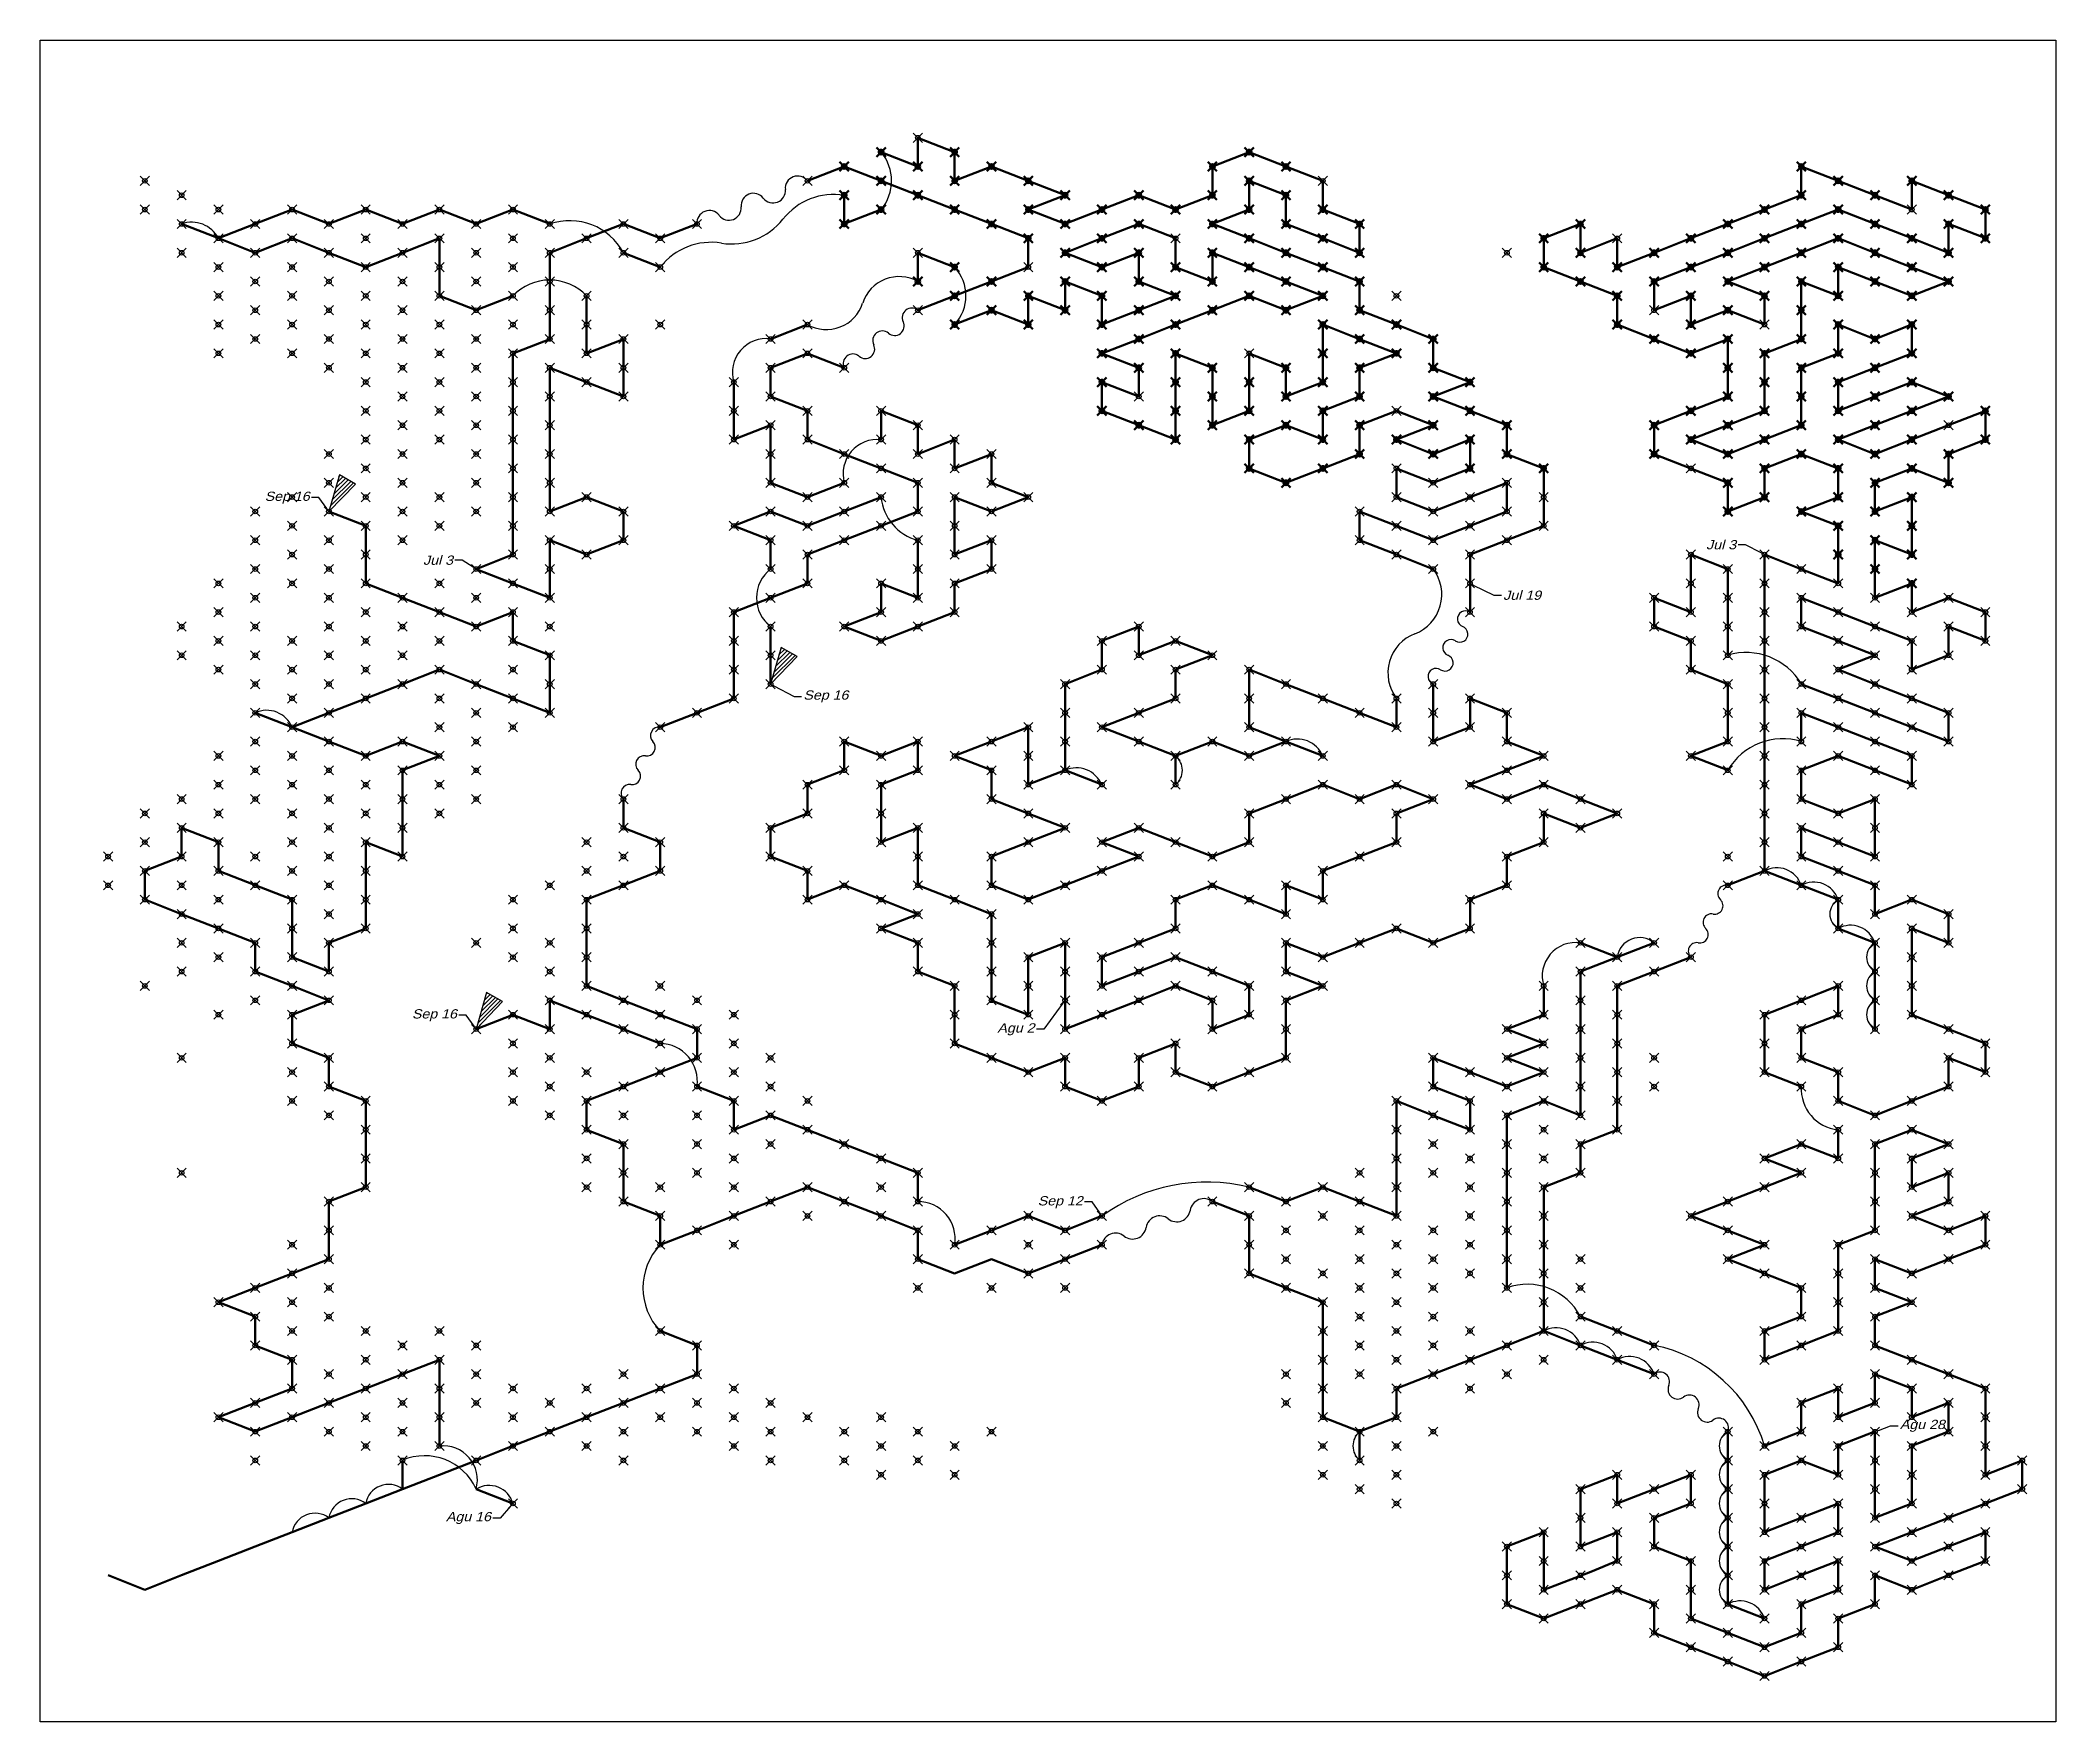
# Model space of a CAD drawing. Header units: millimetres. Extents: x 0 to 2180, y 0 to 1819.
import ezdxf
from ezdxf import colors
from ezdxf.entities.mleader import LeaderData, LeaderLine
from ezdxf.math import Vec2, Vec3

# ---------------------------------------------------------------- set-up
doc = ezdxf.new("R2010")
doc.units = ezdxf.units.MM
doc.header["$PDMODE"] = 35
doc.header["$PDSIZE"] = 5
for name, color, linetype in [('1 grd', 255, 'Continuous'), ('2 grd', 3, 'Continuous'), ('3 grd', 231, 'Continuous'), ('4 grd', 150, 'Continuous'), ('5 grd', 30, 'Continuous'), ('6 grd', 1, 'Continuous'), ('date', 253, 'Continuous'), ('path 0', 253, 'Continuous'), ('path 1.1', 20, 'Continuous'), ('path 1.2', 10, 'Continuous'), ('path 2.1', 2, 'Continuous'), ('path 2.2', 51, 'Continuous'), ('path 3', 150, 'Continuous')]:
    doc.layers.add(name, color=color, linetype=linetype)
doc.styles.get("Standard").update_dxf_attribs({"font": 'arial.ttf'})
picture_1 = doc.add_image_def('image1.jpg', size_in_pixel=(6180, 5155))

msp = doc.modelspace()

# ---------------------------------------------------------------- hatches: boundary and pattern name
at = {"layer": 'path 1.2'}
h = msp.add_hatch(dxfattribs=at)
h.set_pattern_fill('ANSI31', color=256)
h.paths.add_polyline_path([(801.4, 1162), (790, 1122.3), (818.7, 1152)])
at = {"layer": 'path 2.2'}
h = msp.add_hatch(dxfattribs=at)
h.set_pattern_fill('ANSI31', color=256)
h.set_pattern_definition([(45, (-318.5684, -373.1893), (-2.245064, 2.245064), [])])
h.paths.add_polyline_path([(482.8, 788.8), (471.5, 749.1), (500.1, 778.8)])
at = {"layer": 'path 3'}
h = msp.add_hatch(dxfattribs=at)
h.set_pattern_fill('ANSI31', color=256)
h.set_pattern_definition([(45, (-477.8526, 186.5946), (-2.245064, 2.245064), [])])
h.paths.add_polyline_path([(323.5, 1348.6), (312.2, 1308.9), (340.9, 1338.6)])

# ---------------------------------------------------------------- linework, layer by layer
at = {"layer": '1 grd'}
for p in [(949.3, 1713.2), (829.9, 1666.6), (1387.4, 1666.6), (2024.5, 1635.5), (152.9, 1619.9), (630.8, 1619.9), (710.4, 1619.9), (551.1, 1588.8), (949.3, 1588.8), (1228.1, 1604.4), (1586.5, 1588.8), (1705.9, 1604.4), (1068.8, 1573.3), (232.5, 1526.6), (431.7, 1542.2), (949.3, 1526.6), (1467, 1542.2), (1745.7, 1526.6), (590.9, 1511.1), (1865.2, 1511.1), (1307.7, 1480), (471.5, 1464.4), (869.7, 1464.4), (829.9, 1417.8), (909.5, 1417.8), (1188.3, 1433.3), (1467, 1417.8), (2064.3, 1402.2), (1785.6, 1355.6), (949.3, 1340), (312.2, 1308.9), (1427.2, 1308.9), (1546.6, 1324.5), (750.2, 1293.4), (1865.2, 1262.3), (471.5, 1246.7), (1546.6, 1231.2), (1944.9, 1231.2), (949.3, 1215.6), (1546.6, 1200.1), (1785.6, 1200.1), (551.1, 1184.5), (869.7, 1184.5), (2064.3, 1184.5), (192.7, 1169), (1506.8, 1122.3), (232.5, 1091.2), (670.6, 1075.7), (2024.5, 1075.7), (431.7, 1044.6), (1506.8, 1060.1), (1785.6, 1044.6), (630.8, 997.9), (630.8, 966.8), (113.1, 920.2), (670.6, 920.2), (590.9, 889.1), (1825.4, 904.6), (1905, 904.6), (2024.5, 858), (1228.1, 826.9), (1666.1, 842.4), (1785.6, 826.9), (1108.6, 780.2), (471.5, 749.1), (710.4, 749.1), (1984.7, 749.1), (152.9, 718), (312.2, 718), (1705.9, 702.5), (630.8, 655.8), (1586.5, 655.8), (1984.7, 655.8), (750.2, 640.3), (630.8, 624.7), (1984.7, 624.7), (152.9, 593.6), (1666.1, 593.6), (829.9, 578.1), (1267.9, 562.5), (1467, 578.1), (1068.8, 547), (1148.4, 547), (1586.5, 531.4), (670.6, 515.9), (750.2, 515.9), (949.3, 500.3), (1148.4, 515.9), (1865.2, 515.9), (192.7, 453.7), (1347.5, 469.2), (1666.1, 438.1), (670.6, 422.6), (431.7, 391.5), (1745.7, 375.9), (2064.3, 375.9), (630.8, 344.8), (192.7, 329.3), (750.2, 329.3), (1387.4, 329.3), (1825.4, 313.7), (1984.7, 313.7), (391.8, 282.6), (790, 282.6), (1427.2, 282.6), (989.1, 267.1), (511.3, 236), (1825.4, 220.5), (1666.1, 189.4), (1984.7, 189.4), (1865.2, 111.6)]:
    msp.add_point(p, dxfattribs=at)
at = {"layer": '2 grd'}
for p in [(113.1, 1666.6), (113.1, 1635.5), (152.9, 1651), (192.7, 1635.5), (152.9, 1588.8), (192.7, 1604.4), (232.5, 1588.8), (272.4, 1604.4), (312.2, 1588.8), (352, 1604.4), (391.8, 1588.8), (431.7, 1604.4), (192.7, 1573.3), (272.4, 1573.3), (352, 1573.3), (431.7, 1573.3), (232.5, 1557.7), (312.2, 1557.7), (391.8, 1557.7), (192.7, 1542.2), (232.5, 1526.6), (272.4, 1542.2), (312.2, 1526.6), (352, 1542.2), (391.8, 1526.6), (431.7, 1542.2), (192.7, 1511.1), (272.4, 1511.1), (352, 1511.1), (431.7, 1511.1), (192.7, 1480), (232.5, 1495.5), (272.4, 1480), (312.2, 1495.5), (352, 1480), (391.8, 1495.5), (431.7, 1480), (312.2, 1464.4), (391.8, 1464.4), (352, 1448.9), (431.7, 1448.9), (352, 1417.8), (391.8, 1433.3), (431.7, 1417.8), (391.8, 1402.2), (312.2, 1371.1), (352, 1386.7), (391.8, 1371.1), (431.7, 1386.7), (352, 1355.6), (312.2, 1340), (391.8, 1340), (232.5, 1308.9), (272.4, 1324.5), (312.2, 1308.9), (352, 1324.5), (272.4, 1293.4), (352, 1293.4), (232.5, 1277.8), (272.4, 1262.3), (312.2, 1277.8), (232.5, 1246.7), (312.2, 1246.7), (192.7, 1231.2), (272.4, 1231.2), (192.7, 1200.1), (232.5, 1215.6), (312.2, 1215.6), (152.9, 1184.5), (232.5, 1184.5), (152.9, 1153.4), (232.5, 1153.4), (192.7, 1137.9), (232.5, 1122.3), (272.4, 1106.8), (272.4, 1075.7), (192.7, 1044.6), (232.5, 1060.1), (272.4, 1044.6), (232.5, 1029), (312.2, 1029), (152.9, 997.9), (192.7, 1013.5), (232.5, 997.9), (272.4, 1013.5), (312.2, 997.9), (113.1, 982.4), (192.7, 982.4), (272.4, 982.4), (152.9, 966.8), (312.2, 966.8), (73.3, 935.7), (113.1, 951.3), (152.9, 935.7), (192.7, 951.3), (232.5, 935.7), (272.4, 951.3), (192.7, 920.2), (272.4, 920.2), (73.3, 904.6), (113.1, 889.1), (152.9, 904.6), (192.7, 889.1), (232.5, 904.6), (152.9, 873.5), (192.7, 858), (152.9, 842.4), (192.7, 826.9), (152.9, 811.3), (113.1, 795.8), (232.5, 780.2), (192.7, 764.7), (511.3, 764.7), (272.4, 733.6), (511.3, 733.6), (272.4, 702.5), (511.3, 702.5), (272.4, 671.4), (312.2, 686.9), (352, 671.4), (511.3, 671.4), (312.2, 655.8), (551.1, 655.8), (352, 640.3), (590.9, 640.3), (352, 609.2), (590.9, 609.2), (630.8, 593.6), (710.4, 593.6), (312.2, 562.5), (352, 578.1), (590.9, 578.1), (630.8, 562.5), (670.6, 578.1), (750.2, 578.1), (790, 562.5), (869.7, 562.5), (670.6, 547), (750.2, 547), (829.9, 547), (909.5, 547), (312.2, 531.4), (710.4, 531.4), (949.3, 531.4), (272.4, 515.9), (312.2, 500.3), (750.2, 515.9), (989.1, 515.9), (272.4, 484.8), (232.5, 469.2), (272.4, 453.7), (312.2, 469.2), (949.3, 469.2), (232.5, 438.1), (312.2, 438.1), (272.4, 422.6), (352, 422.6), (431.7, 422.6), (232.5, 407), (272.4, 391.5), (352, 391.5), (391.8, 407), (471.5, 407), (710.4, 407), (312.2, 375.9), (391.8, 375.9), (471.5, 375.9), (630.8, 375.9), (710.4, 375.9), (232.5, 344.8), (272.4, 360.4), (312.2, 344.8), (352, 360.4), (391.8, 344.8), (431.7, 360.4), (471.5, 344.8), (511.3, 360.4), (551.1, 344.8), (590.9, 360.4), (670.6, 360.4), (710.4, 344.8), (750.2, 360.4), (790, 344.8), (272.4, 329.3), (352, 329.3), (431.7, 329.3), (511.3, 329.3), (590.9, 329.3), (670.6, 329.3), (750.2, 329.3), (829.9, 329.3), (909.5, 329.3), (232.5, 313.7), (312.2, 313.7), (391.8, 313.7), (551.1, 313.7), (630.8, 313.7), (710.4, 313.7), (790, 313.7), (869.7, 313.7), (949.3, 313.7), (1029, 313.7), (232.5, 282.6), (352, 298.2), (431.7, 298.2), (471.5, 282.6), (511.3, 298.2), (590.9, 298.2), (630.8, 282.6), (750.2, 298.2), (869.7, 282.6), (909.5, 298.2), (949.3, 282.6), (989.1, 298.2), (909.5, 267.1)]:
    msp.add_point(p, dxfattribs=at)
at = {"layer": '3 grd'}
for p in [(232.5, 1588.8), (312.2, 1588.8), (352, 1604.4), (391.8, 1588.8), (431.7, 1604.4), (471.5, 1588.8), (511.3, 1604.4), (272.4, 1573.3), (352, 1573.3), (431.7, 1573.3), (511.3, 1573.3), (232.5, 1557.7), (471.5, 1557.7), (551.1, 1557.7), (272.4, 1542.2), (312.2, 1526.6), (352, 1542.2), (391.8, 1526.6), (471.5, 1526.6), (511.3, 1542.2), (551.1, 1526.6), (272.4, 1511.1), (352, 1511.1), (431.7, 1511.1), (511.3, 1511.1), (272.4, 1480), (312.2, 1495.5), (352, 1480), (391.8, 1495.5), (431.7, 1480), (471.5, 1495.5), (511.3, 1480), (551.1, 1495.5), (471.5, 1464.4), (511.3, 1448.9), (471.5, 1433.3), (511.3, 1417.8), (471.5, 1402.2), (471.5, 1371.1), (511.3, 1386.7), (511.3, 1355.6), (471.5, 1340), (391.8, 1308.9), (431.7, 1324.5), (471.5, 1308.9), (511.3, 1324.5), (431.7, 1293.4), (352, 1262.3), (391.8, 1277.8), (511.3, 1262.3), (352, 1231.2), (431.7, 1231.2), (511.3, 1231.2), (312.2, 1215.6), (352, 1200.1), (391.8, 1215.6), (431.7, 1200.1), (471.5, 1215.6), (312.2, 1184.5), (391.8, 1184.5), (471.5, 1184.5), (272.4, 1169), (312.2, 1153.4), (352, 1169), (391.8, 1153.4), (431.7, 1169), (511.3, 1169), (551.1, 1153.4), (272.4, 1137.9), (352, 1137.9), (431.7, 1137.9), (511.3, 1137.9), (312.2, 1122.3), (391.8, 1122.3), (471.5, 1122.3), (551.1, 1122.3), (272.4, 1106.8), (312.2, 1091.2), (352, 1106.8), (431.7, 1106.8), (471.5, 1091.2), (511.3, 1106.8), (551.1, 1091.2), (431.7, 1075.7), (511.3, 1075.7), (312.2, 1060.1), (352, 1044.6), (391.8, 1060.1), (471.5, 1060.1), (391.8, 1029), (471.5, 1029), (352, 1013.5), (391.8, 997.9), (431.7, 1013.5), (471.5, 997.9), (352, 982.4), (431.7, 982.4), (391.8, 966.8), (312.2, 935.7), (352, 951.3), (391.8, 935.7), (590.9, 951.3), (630.8, 935.7), (670.6, 951.3), (352, 920.2), (590.9, 920.2), (272.4, 889.1), (312.2, 904.6), (352, 889.1), (511.3, 889.1), (551.1, 904.6), (630.8, 904.6), (312.2, 873.5), (272.4, 858), (352, 858), (511.3, 858), (590.9, 858), (232.5, 842.4), (272.4, 826.9), (312.2, 842.4), (471.5, 842.4), (511.3, 826.9), (551.1, 842.4), (590.9, 826.9), (232.5, 811.3), (312.2, 811.3), (551.1, 811.3), (272.4, 795.8), (312.2, 780.2), (551.1, 780.2), (590.9, 795.8), (630.8, 780.2), (670.6, 795.8), (710.4, 780.2), (272.4, 764.7), (590.9, 764.7), (670.6, 764.7), (750.2, 764.7), (551.1, 749.1), (630.8, 749.1), (551.1, 718), (670.6, 733.6), (710.4, 718), (750.2, 733.6), (790, 718), (590.9, 702.5), (670.6, 702.5), (750.2, 702.5), (551.1, 686.9), (590.9, 671.4), (630.8, 686.9), (710.4, 686.9), (750.2, 671.4), (790, 686.9), (829.9, 671.4), (710.4, 655.8), (790, 655.8), (1506.8, 655.8), (750.2, 640.3), (829.9, 640.3), (1467, 640.3), (1546.6, 640.3), (1626.3, 640.3), (710.4, 624.7), (750.2, 609.2), (790, 624.7), (869.7, 624.7), (909.5, 609.2), (1467, 609.2), (1506.8, 624.7), (1546.6, 609.2), (1586.5, 624.7), (1626.3, 609.2), (1666.1, 624.7), (949.3, 593.6), (1427.2, 593.6), (1506.8, 593.6), (1586.5, 593.6), (869.7, 562.5), (909.5, 578.1), (949.3, 562.5), (1307.7, 578.1), (1347.5, 562.5), (1387.4, 578.1), (1427.2, 562.5), (1546.6, 578.1), (1586.5, 562.5), (1626.3, 578.1), (1307.7, 547), (1387.4, 547), (1467, 547), (1546.6, 547), (1626.3, 547), (1029, 531.4), (1108.6, 531.4), (1347.5, 531.4), (1427.2, 531.4), (1506.8, 531.4), (1068.8, 515.9), (1108.6, 500.3), (1307.7, 515.9), (1347.5, 500.3), (1427.2, 500.3), (1467, 515.9), (1506.8, 500.3), (1546.6, 515.9), (1586.5, 500.3), (1626.3, 515.9), (1666.1, 500.3), (1068.8, 484.8), (1307.7, 484.8), (1387.4, 484.8), (1467, 484.8), (1546.6, 484.8), (1626.3, 484.8), (1029, 469.2), (1108.6, 469.2), (1387.4, 453.7), (1427.2, 469.2), (1467, 453.7), (1506.8, 469.2), (1586.5, 469.2), (1626.3, 453.7), (1666.1, 469.2), (1427.2, 438.1), (1506.8, 438.1), (1387.4, 422.6), (1467, 422.6), (1546.6, 422.6), (1626.3, 422.6), (1705.9, 422.6), (1865.2, 422.6), (1944.9, 422.6), (1387.4, 391.5), (1427.2, 407), (1467, 391.5), (1506.8, 407), (1546.6, 391.5), (1586.5, 407), (1626.3, 391.5), (1666.1, 407), (1705.9, 391.5), (1745.7, 407), (1865.2, 391.5), (1905, 407), (1984.7, 407), (2024.5, 391.5), (1347.5, 375.9), (1427.2, 375.9), (1506.8, 375.9), (1586.5, 375.9), (1984.7, 375.9), (2064.3, 375.9), (1347.5, 344.8), (1387.4, 360.4), (1467, 360.4), (1546.6, 360.4), (1905, 344.8), (1944.9, 360.4), (1984.7, 344.8), (2024.5, 360.4), (2064.3, 344.8), (2104.1, 360.4), (1467, 329.3), (1944.9, 329.3), (2024.5, 329.3), (2104.1, 329.3), (1427.2, 313.7), (1506.8, 313.7), (1905, 313.7), (2064.3, 313.7), (1387.4, 298.2), (1467, 298.2), (1825.4, 282.6), (1865.2, 298.2), (1905, 282.6), (1944.9, 298.2), (1984.7, 282.6), (2024.5, 298.2), (2104.1, 298.2), (2144, 282.6), (1387.4, 267.1), (1467, 267.1), (1705.9, 267.1), (1785.6, 267.1), (1865.2, 267.1), (1944.9, 267.1), (2024.5, 267.1), (2104.1, 267.1), (1427.2, 251.5), (1467, 236), (1666.1, 251.5), (1705.9, 236), (1745.7, 251.5), (1785.6, 236), (1825.4, 251.5), (1865.2, 236), (1944.9, 236), (1984.7, 251.5), (2024.5, 236), (2104.1, 236), (2144, 251.5), (1666.1, 220.5), (1745.7, 220.5), (1905, 220.5), (1984.7, 220.5), (2064.3, 220.5), (1626.3, 204.9), (1705.9, 204.9), (1865.2, 204.9), (1944.9, 204.9), (2024.5, 204.9), (2104.1, 204.9), (1586.5, 189.4), (1626.3, 173.8), (1705.9, 173.8), (1745.7, 189.4), (1785.6, 173.8), (1825.4, 189.4), (1865.2, 173.8), (1905, 189.4), (1944.9, 173.8), (2024.5, 173.8), (2064.3, 189.4), (2104.1, 173.8), (1586.5, 158.3), (1666.1, 158.3), (1825.4, 158.3), (1905, 158.3), (1984.7, 158.3), (2064.3, 158.3), (1586.5, 127.2), (1626.3, 142.7), (1666.1, 127.2), (1705.9, 142.7), (1745.7, 127.2), (1785.6, 142.7), (1825.4, 127.2), (1865.2, 142.7), (1905, 127.2), (1944.9, 142.7), (1984.7, 127.2), (2024.5, 142.7), (1626.3, 111.6), (1785.6, 111.6), (1944.9, 111.6), (1745.7, 96.1), (1825.4, 96.1), (1905, 96.1), (1785.6, 80.5), (1825.4, 65), (1865.2, 80.5), (1905, 65), (1944.9, 80.5), (1865.2, 49.4)]:
    msp.add_point(p, dxfattribs=at)
at = {"layer": '4 grd'}
for p in [(272.4, 1635.5), (352, 1635.5), (431.7, 1635.5), (511.3, 1635.5), (232.5, 1619.9), (312.2, 1619.9), (391.8, 1619.9), (471.5, 1619.9), (551.1, 1619.9), (272.4, 1604.4), (590.9, 1604.4), (630.8, 1588.8), (670.6, 1604.4), (670.6, 1573.3), (590.9, 1542.2), (670.6, 1511.1), (829.9, 1511.1), (590.9, 1480), (630.8, 1495.5), (790, 1495.5), (829.9, 1480), (551.1, 1464.4), (630.8, 1464.4), (790, 1464.4), (590.9, 1448.9), (750.2, 1448.9), (511.3, 1417.8), (551.1, 1433.3), (630.8, 1433.3), (750.2, 1417.8), (790, 1433.3), (551.1, 1402.2), (790, 1402.2), (949.3, 1402.2), (551.1, 1371.1), (750.2, 1386.7), (790, 1371.1), (829.9, 1386.7), (869.7, 1371.1), (909.5, 1386.7), (949.3, 1371.1), (989.1, 1386.7), (1029, 1371.1), (909.5, 1355.6), (989.1, 1355.6), (551.1, 1340), (790, 1340), (869.7, 1340), (1029, 1340), (551.1, 1308.9), (590.9, 1324.5), (630.8, 1308.9), (790, 1308.9), (829.9, 1324.5), (869.7, 1308.9), (909.5, 1324.5), (949.3, 1308.9), (989.1, 1324.5), (1029, 1308.9), (1068.8, 1324.5), (511.3, 1293.4), (829.9, 1293.4), (909.5, 1293.4), (989.1, 1293.4), (551.1, 1277.8), (590.9, 1262.3), (630.8, 1277.8), (790, 1277.8), (829.9, 1262.3), (869.7, 1277.8), (949.3, 1277.8), (989.1, 1262.3), (1029, 1277.8), (1785.6, 1262.3), (551.1, 1246.7), (790, 1246.7), (949.3, 1246.7), (1029, 1246.7), (1825.4, 1246.7), (1905, 1246.7), (829.9, 1231.2), (909.5, 1231.2), (989.1, 1231.2), (1785.6, 1231.2), (1865.2, 1231.2), (511.3, 1200.1), (551.1, 1215.6), (750.2, 1200.1), (790, 1215.6), (909.5, 1200.1), (989.1, 1200.1), (1745.7, 1215.6), (1825.4, 1215.6), (1865.2, 1200.1), (1905, 1215.6), (1944.9, 1200.1), (1984.7, 1215.6), (2024.5, 1200.1), (2064.3, 1215.6), (2104.1, 1200.1), (790, 1184.5), (949.3, 1184.5), (1745.7, 1184.5), (1825.4, 1184.5), (1905, 1184.5), (1984.7, 1184.5), (750.2, 1169), (790, 1153.4), (909.5, 1169), (1785.6, 1169), (1825.4, 1153.4), (1865.2, 1169), (1944.9, 1169), (1984.7, 1153.4), (2024.5, 1169), (2064.3, 1153.4), (2104.1, 1169), (750.2, 1137.9), (1785.6, 1137.9), (1865.2, 1137.9), (1944.9, 1137.9), (2024.5, 1137.9), (790, 1122.3), (1825.4, 1122.3), (1905, 1122.3), (1984.7, 1122.3), (710.4, 1091.2), (750.2, 1106.8), (1825.4, 1091.2), (1865.2, 1106.8), (1905, 1091.2), (1944.9, 1106.8), (1984.7, 1091.2), (2024.5, 1106.8), (2064.3, 1091.2), (1865.2, 1075.7), (1944.9, 1075.7), (1825.4, 1060.1), (1865.2, 1044.6), (1905, 1060.1), (1944.9, 1044.6), (1984.7, 1060.1), (2024.5, 1044.6), (2064.3, 1060.1), (1825.4, 1029), (1905, 1029), (1984.7, 1029), (1865.2, 1013.5), (1905, 997.9), (1984.7, 997.9), (2024.5, 1013.5), (1865.2, 982.4), (1944.9, 982.4), (1905, 966.8), (1984.7, 966.8), (1825.4, 935.7), (1865.2, 951.3), (1905, 935.7), (1944.9, 951.3), (1984.7, 935.7), (1865.2, 920.2), (1944.9, 920.2), (1944.9, 889.1), (1984.7, 904.6), (2024.5, 889.1), (1984.7, 873.5), (2064.3, 873.5), (1944.9, 858), (1705.9, 826.9), (1745.7, 842.4), (1984.7, 842.4), (2024.5, 826.9), (2064.3, 842.4), (1666.1, 811.3), (1745.7, 811.3), (1984.7, 811.3), (1626.3, 795.8), (1666.1, 780.2), (1705.9, 795.8), (1905, 780.2), (1944.9, 795.8), (1984.7, 780.2), (2024.5, 795.8), (1626.3, 764.7), (1705.9, 764.7), (1865.2, 764.7), (1944.9, 764.7), (2024.5, 764.7), (1586.5, 749.1), (1666.1, 749.1), (1905, 749.1), (2064.3, 749.1), (1506.8, 718), (1586.5, 718), (1626.3, 733.6), (1666.1, 718), (1705.9, 733.6), (1745.7, 718), (1865.2, 733.6), (1905, 718), (2064.3, 718), (2104.1, 733.6), (1546.6, 702.5), (1626.3, 702.5), (1865.2, 702.5), (1944.9, 702.5), (2104.1, 702.5), (1467, 671.4), (1506.8, 686.9), (1546.6, 671.4), (1586.5, 686.9), (1626.3, 671.4), (1666.1, 686.9), (1705.9, 671.4), (1745.7, 686.9), (1905, 686.9), (1944.9, 671.4), (2024.5, 671.4), (2064.3, 686.9), (1666.1, 655.8), (1984.7, 655.8), (1705.9, 640.3), (1944.9, 640.3), (2024.5, 640.3), (1865.2, 609.2), (1905, 624.7), (1944.9, 609.2), (2024.5, 609.2), (2064.3, 624.7), (1905, 593.6), (1984.7, 593.6), (2064.3, 593.6), (1825.4, 562.5), (1865.2, 578.1), (1984.7, 562.5), (2024.5, 578.1), (2064.3, 562.5), (1785.6, 547), (2024.5, 547), (2104.1, 547), (1825.4, 531.4), (1984.7, 531.4), (2064.3, 531.4), (1825.4, 500.3), (1944.9, 515.9), (1984.7, 500.3), (2064.3, 500.3), (2104.1, 515.9), (1865.2, 484.8), (1944.9, 484.8), (2024.5, 484.8), (1905, 469.2), (1944.9, 453.7), (1984.7, 469.2), (2024.5, 453.7), (1905, 438.1), (1984.7, 438.1)]:
    msp.add_point(p, dxfattribs=at)
at = {"layer": '5 grd', "lineweight": 50}
for p in [(909.5, 1697.7), (989.1, 1697.7), (1307.7, 1697.7), (869.7, 1682.1), (949.3, 1682.1), (1029, 1682.1), (1267.9, 1682.1), (1347.5, 1682.1), (1905, 1682.1), (909.5, 1666.6), (989.1, 1666.6), (1068.8, 1666.6), (1307.7, 1666.6), (1944.9, 1666.6), (2024.5, 1666.6), (869.7, 1651), (909.5, 1635.5), (949.3, 1651), (989.1, 1635.5), (1068.8, 1635.5), (1108.6, 1651), (1148.4, 1635.5), (1188.3, 1651), (1228.1, 1635.5), (1267.9, 1651), (1307.7, 1635.5), (1347.5, 1651), (1387.4, 1635.5), (1865.2, 1635.5), (1905, 1651), (1944.9, 1635.5), (1984.7, 1651), (2064.3, 1651), (2104.1, 1635.5), (869.7, 1619.9), (1029, 1619.9), (1108.6, 1619.9), (1188.3, 1619.9), (1267.9, 1619.9), (1347.5, 1619.9), (1427.2, 1619.9), (1666.1, 1619.9), (1825.4, 1619.9), (1905, 1619.9), (1984.7, 1619.9), (2064.3, 1619.9), (1068.8, 1604.4), (1108.6, 1588.8), (1148.4, 1604.4), (1188.3, 1588.8), (1267.9, 1588.8), (1307.7, 1604.4), (1347.5, 1588.8), (1387.4, 1604.4), (1427.2, 1588.8), (1626.3, 1604.4), (1666.1, 1588.8), (1745.7, 1588.8), (1785.6, 1604.4), (1825.4, 1588.8), (1865.2, 1604.4), (1905, 1588.8), (1944.9, 1604.4), (1984.7, 1588.8), (2024.5, 1604.4), (2064.3, 1588.8), (2104.1, 1604.4), (989.1, 1573.3), (1148.4, 1573.3), (1228.1, 1573.3), (1307.7, 1573.3), (1387.4, 1573.3), (1626.3, 1573.3), (1705.9, 1573.3), (1785.6, 1573.3), (1865.2, 1573.3), (1944.9, 1573.3), (2024.5, 1573.3), (949.3, 1557.7), (1029, 1557.7), (1108.6, 1557.7), (1188.3, 1557.7), (1267.9, 1557.7), (1347.5, 1557.7), (1427.2, 1557.7), (1666.1, 1557.7), (1745.7, 1557.7), (1825.4, 1557.7), (1905, 1557.7), (1984.7, 1557.7), (2064.3, 1557.7), (989.1, 1542.2), (1029, 1526.6), (1068.8, 1542.2), (1108.6, 1526.6), (1148.4, 1542.2), (1188.3, 1526.6), (1228.1, 1542.2), (1267.9, 1526.6), (1307.7, 1542.2), (1347.5, 1526.6), (1387.4, 1542.2), (1427.2, 1526.6), (1705.9, 1542.2), (1785.6, 1542.2), (1825.4, 1526.6), (1865.2, 1542.2), (1905, 1526.6), (1944.9, 1542.2), (2024.5, 1542.2), (989.1, 1511.1), (1068.8, 1511.1), (1148.4, 1511.1), (1228.1, 1511.1), (1387.4, 1511.1), (1467, 1511.1), (1705.9, 1511.1), (1785.6, 1511.1), (1944.9, 1511.1), (2024.5, 1511.1), (1148.4, 1480), (1188.3, 1495.5), (1228.1, 1480), (1387.4, 1480), (1427.2, 1495.5), (1467, 1480), (1506.8, 1495.5), (1745.7, 1495.5), (1785.6, 1480), (1825.4, 1495.5), (1865.2, 1480), (1905, 1495.5), (1944.9, 1480), (1984.7, 1495.5), (2024.5, 1480), (1188.3, 1464.4), (1267.9, 1464.4), (1347.5, 1464.4), (1427.2, 1464.4), (1506.8, 1464.4), (1825.4, 1464.4), (1905, 1464.4), (1984.7, 1464.4), (1148.4, 1448.9), (1228.1, 1448.9), (1307.7, 1448.9), (1387.4, 1448.9), (1546.6, 1448.9), (1865.2, 1448.9), (1944.9, 1448.9), (2024.5, 1448.9), (1148.4, 1417.8), (1228.1, 1417.8), (1267.9, 1433.3), (1307.7, 1417.8), (1347.5, 1433.3), (1387.4, 1417.8), (1427.2, 1433.3), (1506.8, 1433.3), (1546.6, 1417.8), (1785.6, 1417.8), (1825.4, 1433.3), (1865.2, 1417.8), (1905, 1433.3), (1944.9, 1417.8), (1984.7, 1433.3), (2024.5, 1417.8), (2064.3, 1433.3), (2104.1, 1417.8), (1188.3, 1402.2), (1267.9, 1402.2), (1347.5, 1402.2), (1427.2, 1402.2), (1506.8, 1402.2), (1586.5, 1402.2), (1745.7, 1402.2), (1825.4, 1402.2), (1905, 1402.2), (1984.7, 1402.2), (1228.1, 1386.7), (1307.7, 1386.7), (1387.4, 1386.7), (1427.2, 1371.1), (1467, 1386.7), (1506.8, 1371.1), (1546.6, 1386.7), (1586.5, 1371.1), (1745.7, 1371.1), (1785.6, 1386.7), (1825.4, 1371.1), (1865.2, 1386.7), (1905, 1371.1), (1944.9, 1386.7), (1984.7, 1371.1), (2024.5, 1386.7), (2064.3, 1371.1), (2104.1, 1386.7), (1307.7, 1355.6), (1387.4, 1355.6), (1546.6, 1355.6), (1626.3, 1355.6), (1865.2, 1355.6), (1944.9, 1355.6), (2024.5, 1355.6), (1347.5, 1340), (1825.4, 1340), (1984.7, 1340), (2064.3, 1340), (1825.4, 1308.9), (1865.2, 1324.5), (1905, 1308.9), (1944.9, 1324.5), (1984.7, 1308.9), (2024.5, 1324.5), (1944.9, 1293.4), (2024.5, 1293.4), (1944.9, 1262.3), (1984.7, 1277.8), (2024.5, 1262.3), (1984.7, 1246.7), (2024.5, 1231.2)]:
    msp.add_point(p, dxfattribs=at)
at = {"layer": '6 grd'}
for p in [(1467, 1355.6), (1506.8, 1340), (1586.5, 1340), (1467, 1324.5), (1506.8, 1308.9), (1586.5, 1308.9), (1626.3, 1324.5), (1467, 1293.4), (1546.6, 1293.4), (1626.3, 1293.4), (1427.2, 1277.8), (1467, 1262.3), (1506.8, 1277.8), (1546.6, 1262.3), (1586.5, 1277.8), (1506.8, 1246.7), (1188.3, 1184.5), (1148.4, 1169), (1188.3, 1153.4), (1228.1, 1169), (1267.9, 1153.4), (1148.4, 1137.9), (1228.1, 1137.9), (1307.7, 1137.9), (1108.6, 1122.3), (1347.5, 1122.3), (1108.6, 1091.2), (1188.3, 1091.2), (1228.1, 1106.8), (1307.7, 1106.8), (1387.4, 1106.8), (1427.2, 1091.2), (1467, 1106.8), (1506.8, 1091.2), (1546.6, 1106.8), (1586.5, 1091.2), (1068.8, 1075.7), (1148.4, 1075.7), (1307.7, 1075.7), (1467, 1075.7), (1546.6, 1075.7), (869.7, 1060.1), (909.5, 1044.6), (949.3, 1060.1), (989.1, 1044.6), (1029, 1060.1), (1068.8, 1044.6), (1108.6, 1060.1), (1188.3, 1060.1), (1228.1, 1044.6), (1267.9, 1060.1), (1307.7, 1044.6), (1347.5, 1060.1), (1387.4, 1044.6), (1586.5, 1060.1), (1626.3, 1044.6), (869.7, 1029), (949.3, 1029), (1029, 1029), (1108.6, 1029), (1586.5, 1029), (829.9, 1013.5), (909.5, 1013.5), (1029, 997.9), (1068.8, 1013.5), (1148.4, 1013.5), (1228.1, 1013.5), (1347.5, 997.9), (1387.4, 1013.5), (1427.2, 997.9), (1467, 1013.5), (1506.8, 997.9), (1546.6, 1013.5), (1586.5, 997.9), (1626.3, 1013.5), (1666.1, 997.9), (829.9, 982.4), (909.5, 982.4), (1068.8, 982.4), (1307.7, 982.4), (1467, 982.4), (1626.3, 982.4), (1705.9, 982.4), (790, 966.8), (949.3, 966.8), (1108.6, 966.8), (1188.3, 966.8), (1666.1, 966.8), (790, 935.7), (909.5, 951.3), (949.3, 935.7), (1029, 935.7), (1068.8, 951.3), (1148.4, 951.3), (1188.3, 935.7), (1228.1, 951.3), (1267.9, 935.7), (1307.7, 951.3), (1427.2, 935.7), (1467, 951.3), (1586.5, 935.7), (1626.3, 951.3), (829.9, 920.2), (1148.4, 920.2), (1387.4, 920.2), (829.9, 889.1), (869.7, 904.6), (909.5, 889.1), (949.3, 904.6), (989.1, 889.1), (1029, 904.6), (1068.8, 889.1), (1108.6, 904.6), (1228.1, 889.1), (1267.9, 904.6), (1307.7, 889.1), (1347.5, 904.6), (1387.4, 889.1), (1546.6, 889.1), (1586.5, 904.6), (949.3, 873.5), (1029, 873.5), (1347.5, 873.5), (909.5, 858), (1228.1, 858), (1467, 858), (1546.6, 858), (949.3, 842.4), (1029, 842.4), (1068.8, 826.9), (1108.6, 842.4), (1148.4, 826.9), (1188.3, 842.4), (1347.5, 842.4), (1387.4, 826.9), (1427.2, 842.4), (1506.8, 842.4), (949.3, 811.3), (1029, 811.3), (1108.6, 811.3), (1188.3, 811.3), (1267.9, 811.3), (1347.5, 811.3), (989.1, 795.8), (1029, 780.2), (1068.8, 795.8), (1148.4, 795.8), (1188.3, 780.2), (1228.1, 795.8), (1267.9, 780.2), (1307.7, 795.8), (1347.5, 780.2), (1387.4, 795.8), (989.1, 764.7), (1068.8, 764.7), (1148.4, 764.7), (1307.7, 764.7), (1108.6, 749.1), (1267.9, 749.1), (1347.5, 749.1), (989.1, 733.6), (1029, 718), (1108.6, 718), (1188.3, 718), (1228.1, 733.6), (1347.5, 718), (1068.8, 702.5), (1228.1, 702.5), (1307.7, 702.5), (1108.6, 686.9), (1148.4, 671.4), (1188.3, 686.9), (1267.9, 686.9)]:
    msp.add_point(p, dxfattribs=at)
at = {"layer": 'path 0', "lineweight": 50}
for p, q in [((630.8, 966.8), (630.8, 997.9)), ((670.6, 951.3), (630.8, 966.8)), ((670.6, 920.2), (670.6, 951.3)), ((630.8, 904.6), (670.6, 920.2)), ((590.9, 889.1), (630.8, 904.6)), ((590.9, 858), (590.9, 889.1)), ((590.9, 826.9), (590.9, 858)), ((590.9, 795.8), (590.9, 826.9)), ((630.8, 780.2), (590.9, 795.8)), ((670.6, 764.7), (630.8, 780.2)), ((710.4, 749.1), (670.6, 764.7)), ((710.4, 718), (710.4, 749.1)), ((630.8, 686.9), (670.6, 702.5)), ((670.6, 702.5), (710.4, 718)), ((590.9, 671.4), (630.8, 686.9)), ((590.9, 640.3), (590.9, 671.4)), ((630.8, 624.7), (590.9, 640.3)), ((630.8, 593.6), (630.8, 624.7)), ((630.8, 562.5), (630.8, 593.6)), ((790, 562.5), (829.9, 578.1)), ((829.9, 578.1), (869.7, 562.5)), ((670.6, 547), (630.8, 562.5)), ((670.6, 515.9), (670.6, 547)), ((710.4, 531.4), (750.2, 547)), ((750.2, 547), (790, 562.5)), ((869.7, 562.5), (909.5, 547)), ((909.5, 547), (949.3, 531.4)), ((670.6, 515.9), (710.4, 531.4)), ((949.3, 531.4), (949.3, 500.3)), ((1108.6, 500.3), (1148.4, 515.9)), ((949.3, 500.3), (989.1, 484.8)), ((989.1, 484.8), (1029, 500.3)), ((1029, 500.3), (1068.8, 484.8)), ((1068.8, 484.8), (1108.6, 500.3)), ((710.4, 407), (670.6, 422.6)), ((710.4, 375.9), (710.4, 407)), ((670.6, 360.4), (710.4, 375.9)), ((630.8, 344.8), (670.6, 360.4)), ((551.1, 313.7), (590.9, 329.3)), ((590.9, 329.3), (630.8, 344.8)), ((511.3, 298.2), (551.1, 313.7)), ((471.5, 282.6), (511.3, 298.2)), ((391.8, 251.5), (431.7, 267.1)), ((431.7, 267.1), (471.5, 282.6)), ((352, 236), (391.8, 251.5)), ((272.4, 204.9), (312.2, 220.5)), ((312.2, 220.5), (352, 236)), ((232.5, 189.4), (272.4, 204.9)), ((192.7, 173.8), (232.5, 189.4)), ((73.3, 158.3), (113.1, 142.7)), ((113.1, 142.7), (152.9, 158.3)), ((152.9, 158.3), (192.7, 173.8))]:
    msp.add_line(p, q, dxfattribs=at)
at = {"layer": 'path 0'}
msp.add_arc((719.5, 469.2), 67.6, 136.3746, 223.6254, dxfattribs=at)
at = {"layer": 'path 1.1', "lineweight": 50}
for p, q in [((869.7, 1682.1), (829.9, 1666.6)), ((909.5, 1666.6), (869.7, 1682.1)), ((949.3, 1651), (909.5, 1666.6)), ((989.1, 1635.5), (949.3, 1651)), ((1029, 1619.9), (989.1, 1635.5)), ((630.8, 1619.9), (590.9, 1604.4)), ((670.6, 1604.4), (630.8, 1619.9)), ((710.4, 1619.9), (670.6, 1604.4)), ((1068.8, 1604.4), (1029, 1619.9)), ((590.9, 1604.4), (551.1, 1588.8)), ((1068.8, 1573.3), (1068.8, 1604.4)), ((551.1, 1588.8), (551.1, 1557.7)), ((1029, 1557.7), (1068.8, 1573.3)), ((551.1, 1557.7), (551.1, 1526.6)), ((989.1, 1542.2), (1029, 1557.7)), ((551.1, 1526.6), (551.1, 1495.5)), ((949.3, 1526.6), (989.1, 1542.2)), ((551.1, 1495.5), (511.3, 1480)), ((511.3, 1480), (511.3, 1448.9)), ((790, 1464.4), (829.9, 1480)), ((790, 1433.3), (790, 1464.4)), ((829.9, 1480), (869.7, 1464.4)), ((511.3, 1448.9), (511.3, 1417.8)), ((511.3, 1417.8), (511.3, 1386.7)), ((829.9, 1417.8), (790, 1433.3)), ((829.9, 1386.7), (829.9, 1417.8)), ((511.3, 1386.7), (511.3, 1355.6)), ((869.7, 1371.1), (829.9, 1386.7)), ((511.3, 1355.6), (511.3, 1324.5)), ((909.5, 1355.6), (869.7, 1371.1)), ((949.3, 1340), (909.5, 1355.6)), ((949.3, 1308.9), (949.3, 1340)), ((511.3, 1324.5), (511.3, 1293.4)), ((909.5, 1293.4), (949.3, 1308.9)), ((511.3, 1293.4), (511.3, 1262.3)), ((869.7, 1277.8), (909.5, 1293.4)), ((829.9, 1262.3), (869.7, 1277.8)), ((511.3, 1262.3), (471.5, 1246.7)), ((829.9, 1231.2), (829.9, 1262.3)), ((790, 1215.6), (829.9, 1231.2)), ((750.2, 1200.1), (790, 1215.6)), ((750.2, 1169), (750.2, 1200.1)), ((750.2, 1137.9), (750.2, 1169)), ((750.2, 1106.8), (750.2, 1137.9)), ((670.6, 1075.7), (710.4, 1091.2)), ((710.4, 1091.2), (750.2, 1106.8))]:
    msp.add_line(p, q, dxfattribs=at)
at = {"layer": 'path 1.1'}
for centre, radius, start, end in [((792.7, 1656.1), 13.4, 217.6053, 5.0546), ((819.3, 1658.4), 13.4, 37.6053, 185.0546), ((744.9, 1637.4), 13.4, 217.6053, 5.0546), ((771.5, 1639.7), 13.4, 37.6053, 185.0546), ((723.7, 1621.1), 13.4, 37.6053, 185.0546), ((942.7, 1518.7), 10.3, 49.7795, 206.1982), ((924.1, 1509.6), 10.3, 229.7795, 26.1982), ((892.3, 1484.7), 10.3, 229.7795, 26.1982), ((910.8, 1493.9), 10.3, 49.7795, 206.1982), ((878.9, 1469), 10.3, 49.7795, 206.1982), ((669.2, 1066.6), 9.22, 81.5552, 224.2033), ((656, 1053.7), 9.22, 261.5552, 44.2033), ((640.1, 1022.6), 9.22, 261.5552, 44.2033), ((653.3, 1035.5), 9.22, 81.5552, 224.2033), ((637.4, 1004.4), 9.22, 81.5552, 224.2033)]:
    msp.add_arc(centre, radius, start, end, dxfattribs=at)
at = {"layer": 'path 1.2', "lineweight": 50}
for p, q in [((949.3, 1682.1), (949.3, 1713.2)), ((949.3, 1713.2), (989.1, 1697.7)), ((909.5, 1697.7), (949.3, 1682.1)), ((989.1, 1697.7), (989.1, 1666.6)), ((989.1, 1666.6), (1029, 1682.1)), ((1029, 1682.1), (1068.8, 1666.6)), ((1267.9, 1682.1), (1307.7, 1697.7)), ((1267.9, 1651), (1267.9, 1682.1)), ((1307.7, 1697.7), (1347.5, 1682.1)), ((1347.5, 1682.1), (1387.4, 1666.6)), ((1068.8, 1666.6), (1108.6, 1651)), ((1347.5, 1651), (1307.7, 1666.6)), ((1307.7, 1666.6), (1307.7, 1635.5)), ((1387.4, 1666.6), (1387.4, 1635.5)), ((232.5, 1619.9), (272.4, 1635.5)), ((272.4, 1635.5), (312.2, 1619.9)), ((312.2, 1619.9), (352, 1635.5)), ((352, 1635.5), (391.8, 1619.9)), ((391.8, 1619.9), (431.7, 1635.5)), ((431.7, 1635.5), (471.5, 1619.9)), ((471.5, 1619.9), (511.3, 1635.5)), ((511.3, 1635.5), (551.1, 1619.9)), ((869.7, 1651), (869.7, 1619.9)), ((869.7, 1619.9), (909.5, 1635.5)), ((1108.6, 1651), (1068.8, 1635.5)), ((1068.8, 1635.5), (1108.6, 1619.9)), ((1108.6, 1619.9), (1148.4, 1635.5)), ((1148.4, 1635.5), (1188.3, 1651)), ((1188.3, 1651), (1228.1, 1635.5)), ((1228.1, 1635.5), (1267.9, 1651)), ((1307.7, 1635.5), (1267.9, 1619.9)), ((1347.5, 1619.9), (1347.5, 1651)), ((1387.4, 1635.5), (1427.2, 1619.9)), ((192.7, 1604.4), (152.9, 1619.9)), ((192.7, 1604.4), (232.5, 1619.9)), ((1188.3, 1619.9), (1148.4, 1604.4)), ((1228.1, 1604.4), (1188.3, 1619.9)), ((1267.9, 1619.9), (1307.7, 1604.4)), ((1387.4, 1604.4), (1347.5, 1619.9)), ((1427.2, 1619.9), (1427.2, 1588.8)), ((232.5, 1588.8), (192.7, 1604.4)), ((272.4, 1604.4), (232.5, 1588.8)), ((312.2, 1588.8), (272.4, 1604.4)), ((431.7, 1604.4), (391.8, 1588.8)), ((431.7, 1573.3), (431.7, 1604.4)), ((1148.4, 1604.4), (1108.6, 1588.8)), ((1228.1, 1573.3), (1228.1, 1604.4)), ((1307.7, 1604.4), (1347.5, 1588.8)), ((1427.2, 1588.8), (1387.4, 1604.4)), ((352, 1573.3), (312.2, 1588.8)), ((391.8, 1588.8), (352, 1573.3)), ((431.7, 1542.2), (431.7, 1573.3)), ((630.8, 1588.8), (670.6, 1573.3)), ((989.1, 1573.3), (949.3, 1588.8)), ((949.3, 1588.8), (949.3, 1557.7)), ((1108.6, 1588.8), (1148.4, 1573.3)), ((1148.4, 1573.3), (1188.3, 1588.8)), ((1188.3, 1588.8), (1188.3, 1557.7)), ((1267.9, 1557.7), (1228.1, 1573.3)), ((1307.7, 1573.3), (1267.9, 1588.8)), ((1267.9, 1588.8), (1267.9, 1557.7)), ((1347.5, 1557.7), (1307.7, 1573.3)), ((1347.5, 1588.8), (1387.4, 1573.3)), ((1387.4, 1573.3), (1427.2, 1557.7)), ((1148.4, 1542.2), (1108.6, 1557.7)), ((1108.6, 1557.7), (1108.6, 1526.6)), ((1188.3, 1557.7), (1228.1, 1542.2)), ((1387.4, 1542.2), (1347.5, 1557.7)), ((1427.2, 1557.7), (1427.2, 1526.6)), ((471.5, 1526.6), (431.7, 1542.2)), ((511.3, 1542.2), (471.5, 1526.6)), ((590.9, 1511.1), (590.9, 1542.2)), ((1029, 1526.6), (989.1, 1511.1)), ((1068.8, 1511.1), (1029, 1526.6)), ((1108.6, 1526.6), (1068.8, 1542.2)), ((1068.8, 1542.2), (1068.8, 1511.1)), ((1148.4, 1511.1), (1148.4, 1542.2)), ((1188.3, 1526.6), (1148.4, 1511.1)), ((1228.1, 1542.2), (1188.3, 1526.6)), ((1228.1, 1511.1), (1267.9, 1526.6)), ((1267.9, 1526.6), (1307.7, 1542.2)), ((1307.7, 1542.2), (1347.5, 1526.6)), ((1347.5, 1526.6), (1387.4, 1542.2)), ((1427.2, 1526.6), (1467, 1511.1)), ((590.9, 1480), (590.9, 1511.1)), ((829.9, 1511.1), (790, 1495.5)), ((1188.3, 1495.5), (1228.1, 1511.1)), ((1427.2, 1495.5), (1387.4, 1511.1)), ((1387.4, 1511.1), (1387.4, 1480)), ((1467, 1511.1), (1506.8, 1495.5)), ((630.8, 1495.5), (590.9, 1480)), ((630.8, 1464.4), (630.8, 1495.5)), ((1148.4, 1480), (1188.3, 1495.5)), ((1467, 1480), (1427.2, 1495.5)), ((1506.8, 1495.5), (1506.8, 1464.4)), ((551.1, 1433.3), (551.1, 1464.4)), ((551.1, 1464.4), (590.9, 1448.9)), ((630.8, 1433.3), (630.8, 1464.4)), ((1188.3, 1464.4), (1148.4, 1480)), ((1188.3, 1433.3), (1188.3, 1464.4)), ((1267.9, 1464.4), (1228.1, 1480)), ((1228.1, 1480), (1228.1, 1448.9)), ((1267.9, 1433.3), (1267.9, 1464.4)), ((1347.5, 1464.4), (1307.7, 1480)), ((1307.7, 1480), (1307.7, 1448.9)), ((1347.5, 1433.3), (1347.5, 1464.4)), ((1387.4, 1480), (1387.4, 1448.9)), ((1427.2, 1464.4), (1467, 1480)), ((1427.2, 1433.3), (1427.2, 1464.4)), ((1506.8, 1464.4), (1546.6, 1448.9)), ((590.9, 1448.9), (630.8, 1433.3)), ((750.2, 1448.9), (750.2, 1417.8)), ((1148.4, 1417.8), (1148.4, 1448.9)), ((1148.4, 1448.9), (1188.3, 1433.3)), ((1228.1, 1448.9), (1228.1, 1417.8)), ((1307.7, 1448.9), (1307.7, 1417.8)), ((1387.4, 1448.9), (1347.5, 1433.3)), ((1546.6, 1448.9), (1506.8, 1433.3)), ((551.1, 1402.2), (551.1, 1433.3)), ((750.2, 1417.8), (750.2, 1386.7)), ((909.5, 1386.7), (909.5, 1417.8)), ((909.5, 1417.8), (949.3, 1402.2)), ((1188.3, 1402.2), (1148.4, 1417.8)), ((1228.1, 1417.8), (1228.1, 1386.7)), ((1267.9, 1402.2), (1267.9, 1433.3)), ((1307.7, 1417.8), (1267.9, 1402.2)), ((1387.4, 1417.8), (1427.2, 1433.3)), ((1387.4, 1386.7), (1387.4, 1417.8)), ((1467, 1417.8), (1427.2, 1402.2)), ((1506.8, 1402.2), (1467, 1417.8)), ((1506.8, 1433.3), (1546.6, 1417.8)), ((1546.6, 1417.8), (1586.5, 1402.2)), ((551.1, 1371.1), (551.1, 1402.2)), ((750.2, 1386.7), (790, 1402.2)), ((790, 1402.2), (790, 1371.1)), ((949.3, 1402.2), (949.3, 1371.1)), ((1228.1, 1386.7), (1188.3, 1402.2)), ((1307.7, 1386.7), (1347.5, 1402.2)), ((1347.5, 1402.2), (1387.4, 1386.7)), ((1427.2, 1402.2), (1427.2, 1371.1)), ((1467, 1386.7), (1506.8, 1402.2)), ((1586.5, 1402.2), (1586.5, 1371.1)), ((949.3, 1371.1), (989.1, 1386.7)), ((989.1, 1386.7), (989.1, 1355.6)), ((1307.7, 1355.6), (1307.7, 1386.7)), ((1506.8, 1371.1), (1467, 1386.7)), ((1546.6, 1386.7), (1506.8, 1371.1)), ((1546.6, 1355.6), (1546.6, 1386.7)), ((551.1, 1340), (551.1, 1371.1)), ((790, 1371.1), (790, 1340)), ((989.1, 1355.6), (1029, 1371.1)), ((1029, 1371.1), (1029, 1340)), ((1347.5, 1340), (1307.7, 1355.6)), ((1387.4, 1355.6), (1347.5, 1340)), ((1427.2, 1371.1), (1387.4, 1355.6)), ((1467, 1324.5), (1467, 1355.6)), ((1467, 1355.6), (1506.8, 1340)), ((1506.8, 1340), (1546.6, 1355.6)), ((1586.5, 1371.1), (1626.3, 1355.6)), ((1626.3, 1355.6), (1626.3, 1324.5)), ((551.1, 1308.9), (551.1, 1340)), ((790, 1340), (829.9, 1324.5)), ((829.9, 1324.5), (869.7, 1340)), ((1029, 1340), (1068.8, 1324.5)), ((1586.5, 1340), (1546.6, 1324.5)), ((1586.5, 1308.9), (1586.5, 1340)), ((590.9, 1324.5), (551.1, 1308.9)), ((630.8, 1308.9), (590.9, 1324.5)), ((630.8, 1277.8), (630.8, 1308.9)), ((790, 1308.9), (750.2, 1293.4)), ((829.9, 1293.4), (790, 1308.9)), ((869.7, 1308.9), (829.9, 1293.4)), ((909.5, 1324.5), (869.7, 1308.9)), ((1029, 1308.9), (989.1, 1324.5)), ((989.1, 1324.5), (989.1, 1293.4)), ((1068.8, 1324.5), (1029, 1308.9)), ((1427.2, 1277.8), (1427.2, 1308.9)), ((1427.2, 1308.9), (1467, 1293.4)), ((1506.8, 1308.9), (1467, 1324.5)), ((1546.6, 1324.5), (1506.8, 1308.9)), ((1546.6, 1293.4), (1586.5, 1308.9)), ((1626.3, 1324.5), (1626.3, 1293.4)), ((790, 1277.8), (750.2, 1293.4)), ((989.1, 1293.4), (989.1, 1262.3)), ((1467, 1293.4), (1506.8, 1277.8)), ((1506.8, 1277.8), (1546.6, 1293.4)), ((1626.3, 1293.4), (1586.5, 1277.8)), ((551.1, 1246.7), (551.1, 1277.8)), ((551.1, 1277.8), (590.9, 1262.3)), ((590.9, 1262.3), (630.8, 1277.8)), ((790, 1277.8), (790, 1246.7)), ((949.3, 1246.7), (949.3, 1277.8)), ((989.1, 1262.3), (1029, 1277.8)), ((1029, 1277.8), (1029, 1246.7)), ((1467, 1262.3), (1427.2, 1277.8)), ((1586.5, 1277.8), (1546.6, 1262.3)), ((471.5, 1246.7), (511.3, 1231.2)), ((551.1, 1215.6), (551.1, 1246.7)), ((949.3, 1215.6), (949.3, 1246.7)), ((1029, 1246.7), (989.1, 1231.2)), ((1506.8, 1246.7), (1467, 1262.3)), ((1546.6, 1262.3), (1546.6, 1231.2)), ((511.3, 1231.2), (551.1, 1215.6)), ((909.5, 1200.1), (909.5, 1231.2)), ((909.5, 1231.2), (949.3, 1215.6)), ((989.1, 1231.2), (989.1, 1200.1)), ((1546.6, 1231.2), (1546.6, 1200.1)), ((869.7, 1184.5), (909.5, 1200.1)), ((989.1, 1200.1), (949.3, 1184.5)), ((790, 1184.5), (790, 1153.4)), ((909.5, 1169), (869.7, 1184.5)), ((949.3, 1184.5), (909.5, 1169)), ((1148.4, 1169), (1188.3, 1184.5)), ((1188.3, 1184.5), (1188.3, 1153.4)), ((1148.4, 1137.9), (1148.4, 1169)), ((1188.3, 1153.4), (1228.1, 1169)), ((1228.1, 1169), (1267.9, 1153.4)), ((790, 1153.4), (790, 1122.3)), ((1108.6, 1122.3), (1148.4, 1137.9)), ((1267.9, 1153.4), (1228.1, 1137.9)), ((1228.1, 1137.9), (1228.1, 1106.8)), ((1307.7, 1106.8), (1307.7, 1137.9)), ((1307.7, 1137.9), (1347.5, 1122.3)), ((1108.6, 1091.2), (1108.6, 1122.3)), ((1347.5, 1122.3), (1387.4, 1106.8)), ((1506.8, 1122.3), (1506.8, 1091.2)), ((1108.6, 1060.1), (1108.6, 1091.2)), ((1188.3, 1091.2), (1148.4, 1075.7)), ((1228.1, 1106.8), (1188.3, 1091.2)), ((1307.7, 1075.7), (1307.7, 1106.8)), ((1387.4, 1106.8), (1427.2, 1091.2)), ((1427.2, 1091.2), (1467, 1075.7)), ((1467, 1075.7), (1467, 1106.8)), ((1506.8, 1091.2), (1506.8, 1060.1)), ((1546.6, 1075.7), (1546.6, 1106.8)), ((1546.6, 1106.8), (1586.5, 1091.2)), ((1586.5, 1091.2), (1586.5, 1060.1)), ((1029, 1060.1), (1068.8, 1075.7)), ((1068.8, 1075.7), (1068.8, 1044.6)), ((1148.4, 1075.7), (1188.3, 1060.1)), ((1347.5, 1060.1), (1307.7, 1075.7)), ((1506.8, 1060.1), (1546.6, 1075.7)), ((869.7, 1029), (869.7, 1060.1)), ((869.7, 1060.1), (909.5, 1044.6)), ((909.5, 1044.6), (949.3, 1060.1)), ((949.3, 1060.1), (949.3, 1029)), ((989.1, 1044.6), (1029, 1060.1)), ((1108.6, 1029), (1108.6, 1060.1)), ((1188.3, 1060.1), (1228.1, 1044.6)), ((1267.9, 1060.1), (1228.1, 1044.6)), ((1307.7, 1044.6), (1267.9, 1060.1)), ((1347.5, 1060.1), (1307.7, 1044.6)), ((1387.4, 1044.6), (1347.5, 1060.1)), ((1586.5, 1060.1), (1626.3, 1044.6)), ((829.9, 1013.5), (869.7, 1029)), ((949.3, 1029), (909.5, 1013.5)), ((1029, 1029), (989.1, 1044.6)), ((1029, 997.9), (1029, 1029)), ((1068.8, 1044.6), (1068.8, 1013.5)), ((1068.8, 1013.5), (1108.6, 1029)), ((1108.6, 1029), (1148.4, 1013.5)), ((1228.1, 1044.6), (1228.1, 1013.5)), ((1546.6, 1013.5), (1586.5, 1029)), ((1626.3, 1044.6), (1586.5, 1029)), ((829.9, 982.4), (829.9, 1013.5)), ((909.5, 1013.5), (909.5, 982.4)), ((1387.4, 1013.5), (1347.5, 997.9)), ((1427.2, 997.9), (1387.4, 1013.5)), ((1467, 1013.5), (1427.2, 997.9)), ((1506.8, 997.9), (1467, 1013.5)), ((1546.6, 1013.5), (1586.5, 997.9)), ((1586.5, 997.9), (1626.3, 1013.5)), ((1626.3, 1013.5), (1666.1, 997.9)), ((790, 966.8), (829.9, 982.4)), ((909.5, 982.4), (909.5, 951.3)), ((1068.8, 982.4), (1029, 997.9)), ((1108.6, 966.8), (1068.8, 982.4)), ((1347.5, 997.9), (1307.7, 982.4)), ((1307.7, 982.4), (1307.7, 951.3)), ((1467, 982.4), (1506.8, 997.9)), ((1467, 951.3), (1467, 982.4)), ((1666.1, 966.8), (1626.3, 982.4)), ((1626.3, 982.4), (1626.3, 951.3)), ((1666.1, 997.9), (1705.9, 982.4)), ((1705.9, 982.4), (1666.1, 966.8)), ((790, 935.7), (790, 966.8)), ((909.5, 951.3), (949.3, 966.8)), ((949.3, 966.8), (949.3, 935.7)), ((1068.8, 951.3), (1108.6, 966.8)), ((1188.3, 966.8), (1148.4, 951.3)), ((1228.1, 951.3), (1188.3, 966.8)), ((1029, 935.7), (1068.8, 951.3)), ((1148.4, 951.3), (1188.3, 935.7)), ((1267.9, 935.7), (1228.1, 951.3)), ((1307.7, 951.3), (1267.9, 935.7)), ((1427.2, 935.7), (1467, 951.3)), ((1626.3, 951.3), (1586.5, 935.7)), ((829.9, 920.2), (790, 935.7)), ((829.9, 889.1), (829.9, 920.2)), ((949.3, 935.7), (949.3, 904.6)), ((1029, 904.6), (1029, 935.7)), ((1148.4, 920.2), (1108.6, 904.6)), ((1188.3, 935.7), (1148.4, 920.2)), ((1387.4, 920.2), (1427.2, 935.7)), ((1387.4, 889.1), (1387.4, 920.2)), ((1586.5, 935.7), (1586.5, 904.6)), ((869.7, 904.6), (829.9, 889.1)), ((909.5, 889.1), (869.7, 904.6)), ((949.3, 904.6), (989.1, 889.1)), ((1068.8, 889.1), (1029, 904.6)), ((1108.6, 904.6), (1068.8, 889.1)), ((1228.1, 889.1), (1267.9, 904.6)), ((1267.9, 904.6), (1307.7, 889.1)), ((1347.5, 873.5), (1347.5, 904.6)), ((1347.5, 904.6), (1387.4, 889.1)), ((1586.5, 904.6), (1546.6, 889.1)), ((949.3, 873.5), (909.5, 889.1)), ((909.5, 858), (949.3, 873.5)), ((989.1, 889.1), (1029, 873.5)), ((1029, 873.5), (1029, 842.4)), ((1228.1, 858), (1228.1, 889.1)), ((1307.7, 889.1), (1347.5, 873.5)), ((1546.6, 889.1), (1546.6, 858)), ((949.3, 842.4), (909.5, 858)), ((1188.3, 842.4), (1228.1, 858)), ((1467, 858), (1427.2, 842.4)), ((1506.8, 842.4), (1467, 858)), ((1546.6, 858), (1506.8, 842.4)), ((949.3, 811.3), (949.3, 842.4)), ((1029, 842.4), (1029, 811.3)), ((1068.8, 826.9), (1108.6, 842.4)), ((1108.6, 842.4), (1108.6, 811.3)), ((1148.4, 826.9), (1188.3, 842.4)), ((1387.4, 826.9), (1347.5, 842.4)), ((1347.5, 842.4), (1347.5, 811.3)), ((1427.2, 842.4), (1387.4, 826.9)), ((989.1, 795.8), (949.3, 811.3)), ((1029, 811.3), (1029, 780.2)), ((1068.8, 795.8), (1068.8, 826.9)), ((1108.6, 811.3), (1108.6, 780.2)), ((1148.4, 795.8), (1148.4, 826.9)), ((1188.3, 811.3), (1148.4, 795.8)), ((1228.1, 826.9), (1188.3, 811.3)), ((1267.9, 811.3), (1228.1, 826.9)), ((1307.7, 795.8), (1267.9, 811.3)), ((1347.5, 811.3), (1387.4, 795.8)), ((989.1, 764.7), (989.1, 795.8)), ((1068.8, 764.7), (1068.8, 795.8)), ((1188.3, 780.2), (1228.1, 795.8)), ((1228.1, 795.8), (1267.9, 780.2)), ((1307.7, 764.7), (1307.7, 795.8)), ((1387.4, 795.8), (1347.5, 780.2)), ((989.1, 733.6), (989.1, 764.7)), ((1029, 780.2), (1068.8, 764.7)), ((1108.6, 780.2), (1108.6, 749.1)), ((1108.6, 749.1), (1148.4, 764.7)), ((1148.4, 764.7), (1188.3, 780.2)), ((1267.9, 780.2), (1267.9, 749.1)), ((1267.9, 749.1), (1307.7, 764.7)), ((1347.5, 780.2), (1347.5, 749.1)), ((1347.5, 749.1), (1347.5, 718)), ((1029, 718), (989.1, 733.6)), ((1228.1, 733.6), (1188.3, 718)), ((1228.1, 702.5), (1228.1, 733.6)), ((1068.8, 702.5), (1029, 718)), ((1108.6, 718), (1068.8, 702.5)), ((1108.6, 686.9), (1108.6, 718)), ((1188.3, 718), (1188.3, 686.9)), ((1267.9, 686.9), (1228.1, 702.5)), ((1307.7, 702.5), (1267.9, 686.9)), ((1347.5, 718), (1307.7, 702.5)), ((1148.4, 671.4), (1108.6, 686.9)), ((1188.3, 686.9), (1148.4, 671.4))]:
    msp.add_line(p, q, dxfattribs=at)
at = {"layer": 'path 1.2'}
msp.add_lwpolyline([(801.4, 1162), (790, 1122.3), (818.7, 1152)], close=True, dxfattribs=at)
for centre, radius, start, end in [((872.8, 1666.6), 48.1, 319.7106, 40.2894), ((858.4, 1582), 69.9, 80.7062, 141.9537), ((163.8, 1589.1), 32.7, 27.8572, 109.4829), ((572.6, 1557.4), 66.1, 28.3725, 108.9676), ((748.2, 1668.2), 69.9, 260.7062, 321.9537), ((725.7, 1530.2), 69.9, 80.7062, 141.9537), ((955.6, 1542.2), 45.7, 317.1356, 42.8644), ((551.1, 1504.4), 54.9, 43.5119, 136.4881), ((929, 1521.6), 41.4, 60.5835, 162.0764), ((850.2, 1547.1), 41.4, 240.5835, 342.0764), ((785.1, 1459.4), 36.5, 82.2819, 196.7474), ((905.5, 1349.7), 37.1, 83.8391, 195.1902), ((962.7, 1329.5), 53.4, 185.4297, 255.5409), ((814.2, 1215.6), 39.4, 127.786, 232.214), ((1470.6, 1219.2), 45.5, 291.0631, 37.17), ((1541.8, 1192.7), 8.79, 56.6355, 249.123), ((1535.5, 1176.3), 8.79, 236.6355, 69.123), ((1503.3, 1134.3), 45.5, 111.0631, 217.17), ((1525.9, 1161.6), 8.79, 56.6355, 249.123), ((1510, 1130.5), 8.79, 56.6355, 249.123), ((1519.6, 1145.2), 8.79, 236.6355, 69.123), ((1359.9, 1033), 29.8, 22.8633, 114.4768), ((1120.8, 1001.6), 30, 23.326, 114.0142), ((1215.5, 1029), 20, 308.9154, 51.0846)]:
    msp.add_arc(centre, radius, start, end, dxfattribs=at)
at = {"layer": 'path 2.1', "lineweight": 50}
for p, q in [((1865.2, 1231.2), (1865.2, 1262.3)), ((1865.2, 1200.1), (1865.2, 1231.2)), ((1865.2, 1169), (1865.2, 1200.1)), ((1865.2, 1137.9), (1865.2, 1169)), ((1865.2, 1106.8), (1865.2, 1137.9)), ((1865.2, 1075.7), (1865.2, 1106.8)), ((1865.2, 1044.6), (1865.2, 1075.7)), ((1865.2, 1013.5), (1865.2, 1044.6)), ((1865.2, 982.4), (1865.2, 1013.5)), ((1865.2, 951.3), (1865.2, 982.4)), ((1865.2, 920.2), (1865.2, 951.3)), ((1825.4, 904.6), (1865.2, 920.2)), ((1865.2, 920.2), (1905, 904.6)), ((1905, 904.6), (1944.9, 889.1)), ((1944.9, 889.1), (1944.9, 858)), ((1944.9, 858), (1984.7, 842.4)), ((1984.7, 842.4), (1984.7, 811.3)), ((1705.9, 795.8), (1745.7, 811.3)), ((1745.7, 811.3), (1785.6, 826.9)), ((1984.7, 811.3), (1984.7, 780.2)), ((1705.9, 764.7), (1705.9, 795.8)), ((1705.9, 733.6), (1705.9, 764.7)), ((1984.7, 780.2), (1984.7, 749.1)), ((1705.9, 702.5), (1705.9, 733.6)), ((1705.9, 671.4), (1705.9, 702.5)), ((1705.9, 640.3), (1705.9, 671.4)), ((1666.1, 624.7), (1705.9, 640.3)), ((1666.1, 593.6), (1666.1, 624.7)), ((1626.3, 578.1), (1666.1, 593.6)), ((1626.3, 547), (1626.3, 578.1)), ((1267.9, 562.5), (1307.7, 547)), ((1307.7, 547), (1307.7, 515.9)), ((1626.3, 515.9), (1626.3, 547)), ((1307.7, 515.9), (1307.7, 484.8)), ((1626.3, 484.8), (1626.3, 515.9)), ((1307.7, 484.8), (1347.5, 469.2)), ((1626.3, 453.7), (1626.3, 484.8)), ((1347.5, 469.2), (1387.4, 453.7)), ((1387.4, 453.7), (1387.4, 422.6)), ((1626.3, 422.6), (1626.3, 453.7)), ((1387.4, 422.6), (1387.4, 391.5)), ((1586.5, 407), (1626.3, 422.6)), ((1626.3, 422.6), (1666.1, 407)), ((1546.6, 391.5), (1586.5, 407)), ((1666.1, 407), (1705.9, 391.5)), ((1387.4, 391.5), (1387.4, 360.4)), ((1467, 360.4), (1506.8, 375.9)), ((1506.8, 375.9), (1546.6, 391.5)), ((1705.9, 391.5), (1745.7, 375.9)), ((1387.4, 360.4), (1387.4, 329.3)), ((1467, 329.3), (1467, 360.4)), ((1387.4, 329.3), (1427.2, 313.7)), ((1427.2, 313.7), (1467, 329.3)), ((1427.2, 313.7), (1427.2, 282.6)), ((1825.4, 313.7), (1825.4, 282.6)), ((1825.4, 282.6), (1825.4, 251.5)), ((1825.4, 251.5), (1825.4, 220.5)), ((1825.4, 220.5), (1825.4, 189.4)), ((1825.4, 189.4), (1825.4, 158.3)), ((1825.4, 158.3), (1825.4, 127.2)), ((1825.4, 127.2), (1865.2, 111.6))]:
    msp.add_line(p, q, dxfattribs=at)
at = {"layer": 'path 2.1'}
for centre, radius, start, end in [((1878.7, 895.9), 27.7, 18.293, 119.0472), ((1823.7, 895.7), 9.1, 79.2175, 226.5411), ((1918.5, 880.4), 27.7, 18.293, 119.0472), ((1807.8, 864.6), 9.1, 79.2175, 226.5411), ((1811.2, 882.5), 9.1, 259.2175, 46.5411), ((1953.7, 873.5), 17.9, 119.6138, 240.3862), ((1795.2, 851.4), 9.1, 259.2175, 46.5411), ((1958.3, 833.7), 27.7, 18.293, 119.0472), ((1791.8, 833.5), 9.1, 79.2175, 226.5411), ((1993.5, 826.9), 17.9, 119.6138, 240.3862), ((1993.5, 795.8), 17.9, 119.6138, 240.3862), ((1993.5, 764.7), 17.9, 119.6138, 240.3862), ((1211, 532.1), 15, 52.2632, 170.3967), ((1229.3, 555.7), 15, 232.2632, 350.3967), ((1258.7, 550.7), 15, 52.2632, 170.3967), ((1163.2, 513.4), 15, 52.2632, 170.3967), ((1181.5, 537), 15, 232.2632, 350.3967), ((1639.8, 398.3), 27.7, 18.293, 119.0472), ((1679.6, 382.8), 27.7, 18.293, 119.0472), ((1719.4, 367.2), 27.7, 18.293, 119.0472), ((1752.1, 367.7), 10.4, 336.3735, 127.6488), ((1771.2, 359.3), 10.4, 156.3735, 307.6488), ((1784, 342.8), 10.4, 336.3735, 127.6488), ((1803.1, 334.4), 10.4, 156.3735, 307.6488), ((1815.8, 317.9), 10.4, 336.3735, 127.6488), ((1440.6, 298.2), 20.6, 130.8548, 229.1452), ((1834.2, 298.2), 17.9, 119.6138, 240.3862), ((1834.2, 267.1), 17.9, 119.6138, 240.3862), ((1834.2, 236), 17.9, 119.6138, 240.3862), ((1834.2, 204.9), 17.9, 119.6138, 240.3862), ((1834.2, 173.8), 17.9, 119.6138, 240.3862), ((1834.2, 142.7), 17.9, 119.6138, 240.3862), ((1838.9, 102.9), 27.7, 18.293, 119.0472)]:
    msp.add_arc(centre, radius, start, end, dxfattribs=at)
at = {"layer": 'path 2.2', "lineweight": 50}
for p, q in [((1905, 1651), (1905, 1682.1)), ((1905, 1682.1), (1944.9, 1666.6)), ((1944.9, 1666.6), (1984.7, 1651)), ((2024.5, 1635.5), (2024.5, 1666.6)), ((2024.5, 1666.6), (2064.3, 1651)), ((1825.4, 1619.9), (1865.2, 1635.5)), ((1865.2, 1635.5), (1905, 1651)), ((1944.9, 1635.5), (1905, 1619.9)), ((1984.7, 1619.9), (1944.9, 1635.5)), ((1984.7, 1651), (2024.5, 1635.5)), ((2064.3, 1651), (2104.1, 1635.5)), ((2104.1, 1635.5), (2104.1, 1604.4)), ((1626.3, 1604.4), (1666.1, 1619.9)), ((1666.1, 1619.9), (1666.1, 1588.8)), ((1785.6, 1604.4), (1825.4, 1619.9)), ((1905, 1619.9), (1865.2, 1604.4)), ((2024.5, 1604.4), (1984.7, 1619.9)), ((2104.1, 1604.4), (2064.3, 1619.9)), ((2064.3, 1619.9), (2064.3, 1588.8)), ((1626.3, 1573.3), (1626.3, 1604.4)), ((1666.1, 1588.8), (1705.9, 1604.4)), ((1705.9, 1604.4), (1705.9, 1573.3)), ((1745.7, 1588.8), (1785.6, 1604.4)), ((1865.2, 1604.4), (1825.4, 1588.8)), ((1905, 1588.8), (1944.9, 1604.4)), ((1944.9, 1604.4), (1984.7, 1588.8)), ((2064.3, 1588.8), (2024.5, 1604.4)), ((1666.1, 1557.7), (1626.3, 1573.3)), ((1705.9, 1573.3), (1745.7, 1588.8)), ((1785.6, 1573.3), (1745.7, 1557.7)), ((1825.4, 1588.8), (1785.6, 1573.3)), ((1825.4, 1557.7), (1865.2, 1573.3)), ((1865.2, 1573.3), (1905, 1588.8)), ((1984.7, 1557.7), (1944.9, 1573.3)), ((1944.9, 1573.3), (1944.9, 1542.2)), ((1984.7, 1588.8), (2013.7, 1577.3)), ((2013.7, 1577.3), (2064.3, 1557.7)), ((1705.9, 1542.2), (1666.1, 1557.7)), ((1745.7, 1557.7), (1745.7, 1526.6)), ((1865.2, 1542.2), (1825.4, 1557.7)), ((1944.9, 1542.2), (1905, 1557.7)), ((1905, 1557.7), (1905, 1526.6)), ((2024.5, 1542.2), (1984.7, 1557.7)), ((2064.3, 1557.7), (2024.5, 1542.2)), ((1705.9, 1511.1), (1705.9, 1542.2)), ((1745.7, 1526.6), (1785.6, 1542.2)), ((1785.6, 1542.2), (1785.6, 1511.1)), ((1785.6, 1511.1), (1825.4, 1526.6)), ((1825.4, 1526.6), (1865.2, 1511.1)), ((1865.2, 1511.1), (1865.2, 1542.2)), ((1905, 1526.6), (1905, 1495.5)), ((1745.7, 1495.5), (1705.9, 1511.1)), ((1944.9, 1480), (1944.9, 1511.1)), ((1944.9, 1511.1), (1984.7, 1495.5)), ((1984.7, 1495.5), (2024.5, 1511.1)), ((2024.5, 1511.1), (2024.5, 1480)), ((1785.6, 1480), (1745.7, 1495.5)), ((1825.4, 1495.5), (1785.6, 1480)), ((1825.4, 1464.4), (1825.4, 1495.5)), ((1905, 1495.5), (1865.2, 1480)), ((1825.4, 1433.3), (1825.4, 1464.4)), ((1865.2, 1480), (1865.2, 1448.9)), ((1905, 1464.4), (1944.9, 1480)), ((1905, 1433.3), (1905, 1464.4)), ((1984.7, 1464.4), (1944.9, 1448.9)), ((2024.5, 1480), (1984.7, 1464.4)), ((1865.2, 1448.9), (1865.2, 1417.8)), ((1944.9, 1448.9), (1944.9, 1417.8)), ((1984.7, 1433.3), (2024.5, 1448.9)), ((2024.5, 1448.9), (2064.3, 1433.3)), ((1745.7, 1402.2), (1785.6, 1417.8)), ((1785.6, 1417.8), (1825.4, 1433.3)), ((1865.2, 1417.8), (1825.4, 1402.2)), ((1905, 1402.2), (1905, 1433.3)), ((1944.9, 1417.8), (1984.7, 1433.3)), ((2024.5, 1417.8), (1984.7, 1402.2)), ((2064.3, 1433.3), (2024.5, 1417.8)), ((2064.3, 1402.2), (2104.1, 1417.8)), ((2104.1, 1417.8), (2104.1, 1386.7)), ((1745.7, 1371.1), (1745.7, 1402.2)), ((1825.4, 1402.2), (1785.6, 1386.7)), ((1865.2, 1386.7), (1905, 1402.2)), ((1984.7, 1402.2), (1944.9, 1386.7)), ((2024.5, 1386.7), (2064.3, 1402.2)), ((1785.6, 1386.7), (1825.4, 1371.1)), ((1825.4, 1371.1), (1865.2, 1386.7)), ((1944.9, 1386.7), (1984.7, 1371.1)), ((1984.7, 1371.1), (2024.5, 1386.7)), ((2104.1, 1386.7), (2064.3, 1371.1)), ((1785.6, 1355.6), (1745.7, 1371.1)), ((1825.4, 1340), (1785.6, 1355.6)), ((1905, 1371.1), (1865.2, 1355.6)), ((1865.2, 1355.6), (1865.2, 1324.5)), ((1944.9, 1355.6), (1905, 1371.1)), ((1944.9, 1324.5), (1944.9, 1355.6)), ((2024.5, 1355.6), (1984.7, 1340)), ((2064.3, 1340), (2024.5, 1355.6)), ((2064.3, 1371.1), (2064.3, 1340)), ((1825.4, 1308.9), (1825.4, 1340)), ((1984.7, 1308.9), (1984.7, 1340)), ((1865.2, 1324.5), (1825.4, 1308.9)), ((1905, 1308.9), (1944.9, 1324.5)), ((1944.9, 1293.4), (1905, 1308.9)), ((1984.7, 1308.9), (2024.5, 1324.5)), ((2024.5, 1324.5), (2024.5, 1293.4)), ((1944.9, 1262.3), (1944.9, 1293.4)), ((2024.5, 1293.4), (2024.5, 1262.3)), ((2024.5, 1262.3), (1984.7, 1277.8)), ((1984.7, 1277.8), (1984.7, 1246.7)), ((1825.4, 1246.7), (1785.6, 1262.3)), ((1785.6, 1262.3), (1785.6, 1231.2)), ((1825.4, 1215.6), (1825.4, 1246.7)), ((1865.2, 1262.3), (1905, 1246.7)), ((1905, 1246.7), (1944.9, 1231.2)), ((1944.9, 1231.2), (1944.9, 1262.3)), ((1984.7, 1246.7), (1984.7, 1215.6)), ((1785.6, 1231.2), (1785.6, 1200.1)), ((1984.7, 1215.6), (2024.5, 1231.2)), ((2024.5, 1231.2), (2024.5, 1200.1)), ((1785.6, 1200.1), (1745.7, 1215.6)), ((1745.7, 1215.6), (1745.7, 1184.5)), ((1825.4, 1184.5), (1825.4, 1215.6)), ((1944.9, 1200.1), (1905, 1215.6)), ((1905, 1215.6), (1905, 1184.5)), ((1984.7, 1184.5), (1944.9, 1200.1)), ((2024.5, 1200.1), (2064.3, 1215.6)), ((2064.3, 1215.6), (2104.1, 1200.1)), ((2104.1, 1200.1), (2104.1, 1169)), ((1745.7, 1184.5), (1785.6, 1169)), ((1825.4, 1153.4), (1825.4, 1184.5)), ((1905, 1184.5), (1944.9, 1169)), ((2024.5, 1169), (1984.7, 1184.5)), ((2104.1, 1169), (2064.3, 1184.5)), ((2064.3, 1184.5), (2064.3, 1153.4)), ((1785.6, 1169), (1785.6, 1137.9)), ((1944.9, 1169), (1984.7, 1153.4)), ((2024.5, 1137.9), (2024.5, 1169)), ((1785.6, 1137.9), (1825.4, 1122.3)), ((1984.7, 1153.4), (1944.9, 1137.9)), ((1944.9, 1137.9), (1984.7, 1122.3)), ((2064.3, 1153.4), (2024.5, 1137.9)), ((1825.4, 1122.3), (1825.4, 1091.2)), ((1944.9, 1106.8), (1905, 1122.3)), ((1984.7, 1122.3), (2024.5, 1106.8)), ((1825.4, 1091.2), (1825.4, 1060.1)), ((1905, 1060.1), (1905, 1091.2)), ((1905, 1091.2), (1944.9, 1075.7)), ((1984.7, 1091.2), (1944.9, 1106.8)), ((2064.3, 1060.1), (1984.7, 1091.2)), ((2024.5, 1106.8), (2064.3, 1091.2)), ((2064.3, 1091.2), (2064.3, 1060.1)), ((1944.9, 1075.7), (1984.7, 1060.1)), ((1825.4, 1060.1), (1785.6, 1044.6)), ((1984.7, 1060.1), (2024.5, 1044.6)), ((1785.6, 1044.6), (1825.4, 1029)), ((1944.9, 1044.6), (1905, 1029)), ((1905, 1029), (1905, 997.9)), ((1984.7, 1029), (1944.9, 1044.6)), ((2024.5, 1013.5), (1984.7, 1029)), ((2024.5, 1044.6), (2024.5, 1013.5)), ((1905, 997.9), (1944.9, 982.4)), ((1944.9, 982.4), (1984.7, 997.9)), ((1984.7, 997.9), (1984.7, 966.8)), ((1944.9, 951.3), (1905, 966.8)), ((1905, 966.8), (1905, 935.7)), ((1984.7, 966.8), (1984.7, 935.7)), ((1984.7, 935.7), (1944.9, 951.3)), ((1905, 935.7), (1944.9, 920.2)), ((1944.9, 920.2), (1984.7, 904.6)), ((1984.7, 904.6), (1984.7, 873.5)), ((1984.7, 873.5), (2024.5, 889.1)), ((2024.5, 889.1), (2064.3, 873.5)), ((2064.3, 873.5), (2064.3, 842.4)), ((2064.3, 842.4), (2024.5, 858)), ((2024.5, 858), (2024.5, 826.9)), ((1705.9, 826.9), (1666.1, 842.4)), ((1705.9, 826.9), (1745.7, 842.4)), ((1666.1, 811.3), (1705.9, 826.9)), ((1666.1, 780.2), (1666.1, 811.3)), ((2024.5, 826.9), (2024.5, 795.8)), ((1626.3, 795.8), (1626.3, 764.7)), ((1944.9, 795.8), (1905, 780.2)), ((1944.9, 764.7), (1944.9, 795.8)), ((2024.5, 795.8), (2024.5, 764.7)), ((511.3, 764.7), (471.5, 749.1)), ((551.1, 749.1), (511.3, 764.7)), ((590.9, 764.7), (551.1, 780.2)), ((551.1, 780.2), (551.1, 749.1)), ((630.8, 749.1), (590.9, 764.7)), ((1626.3, 764.7), (1586.5, 749.1)), ((1666.1, 749.1), (1666.1, 780.2)), ((1905, 780.2), (1865.2, 764.7)), ((1865.2, 764.7), (1865.2, 733.6)), ((1905, 749.1), (1944.9, 764.7)), ((2024.5, 764.7), (2064.3, 749.1)), ((670.6, 733.6), (630.8, 749.1)), ((1586.5, 749.1), (1626.3, 733.6)), ((1666.1, 718), (1666.1, 749.1)), ((1905, 718), (1905, 749.1)), ((2064.3, 749.1), (2104.1, 733.6)), ((1626.3, 733.6), (1586.5, 718)), ((1865.2, 733.6), (1865.2, 702.5)), ((2104.1, 733.6), (2104.1, 702.5)), ((1546.6, 702.5), (1506.8, 718)), ((1506.8, 718), (1506.8, 686.9)), ((1586.5, 686.9), (1546.6, 702.5)), ((1586.5, 718), (1626.3, 702.5)), ((1626.3, 702.5), (1586.5, 686.9)), ((1666.1, 686.9), (1666.1, 718)), ((1865.2, 702.5), (1905, 686.9)), ((1944.9, 702.5), (1905, 718)), ((1944.9, 671.4), (1944.9, 702.5)), ((2104.1, 702.5), (2064.3, 718)), ((2064.3, 718), (2064.3, 686.9)), ((750.2, 671.4), (710.4, 686.9)), ((1506.8, 686.9), (1546.6, 671.4)), ((1666.1, 655.8), (1666.1, 686.9)), ((2064.3, 686.9), (2024.5, 671.4)), ((750.2, 640.3), (750.2, 671.4)), ((790, 655.8), (750.2, 640.3)), ((829.9, 640.3), (790, 655.8)), ((1506.8, 655.8), (1467, 671.4)), ((1467, 671.4), (1467, 640.3)), ((1546.6, 640.3), (1506.8, 655.8)), ((1546.6, 671.4), (1546.6, 640.3)), ((1586.5, 655.8), (1626.3, 671.4)), ((1586.5, 624.7), (1586.5, 655.8)), ((1626.3, 671.4), (1666.1, 655.8)), ((1984.7, 655.8), (1944.9, 671.4)), ((2024.5, 671.4), (1984.7, 655.8)), ((869.7, 624.7), (829.9, 640.3)), ((1467, 640.3), (1467, 609.2)), ((1944.9, 640.3), (1944.9, 609.2)), ((1984.7, 624.7), (2024.5, 640.3)), ((2024.5, 640.3), (2064.3, 624.7)), ((909.5, 609.2), (869.7, 624.7)), ((1586.5, 593.6), (1586.5, 624.7)), ((1905, 624.7), (1865.2, 609.2)), ((1944.9, 609.2), (1905, 624.7)), ((1984.7, 593.6), (1984.7, 624.7)), ((2064.3, 624.7), (2024.5, 609.2)), ((949.3, 593.6), (909.5, 609.2)), ((949.3, 562.5), (949.3, 593.6)), ((1467, 609.2), (1467, 578.1)), ((1586.5, 562.5), (1586.5, 593.6)), ((1865.2, 609.2), (1905, 593.6)), ((1905, 593.6), (1865.2, 578.1)), ((1984.7, 562.5), (1984.7, 593.6)), ((2024.5, 609.2), (2024.5, 578.1)), ((2024.5, 578.1), (2064.3, 593.6)), ((2064.3, 593.6), (2064.3, 562.5)), ((1347.5, 562.5), (1307.7, 578.1)), ((1387.4, 578.1), (1347.5, 562.5)), ((1427.2, 562.5), (1387.4, 578.1)), ((1467, 578.1), (1467, 547)), ((1865.2, 578.1), (1825.4, 562.5)), ((1068.8, 547), (1029, 531.4)), ((1108.6, 531.4), (1068.8, 547)), ((1148.4, 547), (1108.6, 531.4)), ((1467, 547), (1427.2, 562.5)), ((1586.5, 531.4), (1586.5, 562.5)), ((1825.4, 562.5), (1785.6, 547)), ((1785.6, 547), (1825.4, 531.4)), ((1984.7, 531.4), (1984.7, 562.5)), ((2064.3, 562.5), (2024.5, 547)), ((2024.5, 547), (2064.3, 531.4)), ((2064.3, 531.4), (2104.1, 547)), ((2104.1, 547), (2104.1, 515.9)), ((1029, 531.4), (989.1, 515.9)), ((1586.5, 500.3), (1586.5, 531.4)), ((1825.4, 531.4), (1865.2, 515.9)), ((1944.9, 515.9), (1984.7, 531.4)), ((1865.2, 515.9), (1825.4, 500.3)), ((1944.9, 484.8), (1944.9, 515.9)), ((2104.1, 515.9), (2064.3, 500.3)), ((1586.5, 469.2), (1586.5, 500.3)), ((1825.4, 500.3), (1865.2, 484.8)), ((1865.2, 484.8), (1905, 469.2)), ((1944.9, 453.7), (1944.9, 484.8)), ((2024.5, 484.8), (1984.7, 500.3)), ((1984.7, 500.3), (1984.7, 469.2)), ((2064.3, 500.3), (2024.5, 484.8)), ((1905, 469.2), (1905, 438.1)), ((1984.7, 469.2), (2024.5, 453.7)), ((1705.9, 422.6), (1666.1, 438.1)), ((1865.2, 422.6), (1905, 438.1)), ((1944.9, 453.7), (1944.9, 422.6)), ((2024.5, 453.7), (1984.7, 438.1)), ((1984.7, 438.1), (1984.7, 407)), ((1745.7, 407), (1705.9, 422.6)), ((1865.2, 391.5), (1865.2, 422.6)), ((1944.9, 422.6), (1905, 407)), ((1905, 407), (1865.2, 391.5)), ((1984.7, 407), (2024.5, 391.5)), ((2024.5, 360.4), (1984.7, 375.9)), ((1984.7, 375.9), (1984.7, 344.8)), ((2024.5, 391.5), (2064.3, 375.9)), ((2064.3, 375.9), (2104.1, 360.4)), ((1944.9, 360.4), (1905, 344.8)), ((1944.9, 329.3), (1944.9, 360.4)), ((2024.5, 329.3), (2024.5, 360.4)), ((2104.1, 360.4), (2104.1, 329.3)), ((1905, 344.8), (1905, 313.7)), ((1984.7, 344.8), (1944.9, 329.3)), ((2064.3, 344.8), (2024.5, 329.3)), ((2064.3, 313.7), (2064.3, 344.8)), ((2104.1, 329.3), (2104.1, 298.2)), ((1905, 313.7), (1865.2, 298.2)), ((1944.9, 298.2), (1984.7, 313.7)), ((1984.7, 313.7), (1984.7, 282.6)), ((2024.5, 298.2), (2064.3, 313.7)), ((1944.9, 267.1), (1944.9, 298.2)), ((2024.5, 267.1), (2024.5, 298.2)), ((2104.1, 298.2), (2104.1, 267.1)), ((1666.1, 251.5), (1705.9, 267.1)), ((1705.9, 267.1), (1705.9, 236)), ((1745.7, 251.5), (1785.6, 267.1)), ((1785.6, 267.1), (1785.6, 236)), ((1865.2, 267.1), (1905, 282.6)), ((1865.2, 236), (1865.2, 267.1)), ((1905, 282.6), (1944.9, 267.1)), ((1984.7, 282.6), (1984.7, 251.5)), ((2024.5, 236), (2024.5, 267.1)), ((2104.1, 267.1), (2144, 282.6)), ((2144, 282.6), (2144, 251.5)), ((1666.1, 220.5), (1666.1, 251.5)), ((1705.9, 236), (1745.7, 251.5)), ((1984.7, 251.5), (1984.7, 220.5)), ((2144, 251.5), (2104.1, 236)), ((1666.1, 189.4), (1666.1, 220.5)), ((1785.6, 236), (1745.7, 220.5)), ((1745.7, 220.5), (1745.7, 189.4)), ((1865.2, 204.9), (1865.2, 236)), ((1905, 220.5), (1865.2, 204.9)), ((1944.9, 236), (1905, 220.5)), ((1944.9, 204.9), (1944.9, 236)), ((1984.7, 220.5), (2024.5, 236)), ((2064.3, 220.5), (2024.5, 204.9)), ((2104.1, 236), (2064.3, 220.5)), ((1586.5, 189.4), (1626.3, 204.9)), ((1626.3, 204.9), (1626.3, 173.8)), ((1705.9, 204.9), (1666.1, 189.4)), ((1705.9, 173.8), (1705.9, 204.9)), ((1905, 189.4), (1944.9, 204.9)), ((2024.5, 204.9), (1984.7, 189.4)), ((2064.3, 189.4), (2104.1, 204.9)), ((2104.1, 204.9), (2104.1, 173.8)), ((1586.5, 158.3), (1586.5, 189.4)), ((1745.7, 189.4), (1785.6, 173.8)), ((1865.2, 173.8), (1905, 189.4)), ((1984.7, 189.4), (2024.5, 173.8)), ((2024.5, 173.8), (2064.3, 189.4)), ((1586.5, 127.2), (1586.5, 158.3)), ((1626.3, 173.8), (1626.3, 142.7)), ((1626.3, 142.7), (1677.3, 162.1)), ((1677.3, 162.1), (1705.9, 173.8)), ((1785.6, 173.8), (1785.6, 142.7)), ((1865.2, 142.7), (1865.2, 173.8)), ((1905, 158.3), (1865.2, 142.7)), ((1944.9, 173.8), (1905, 158.3)), ((1944.9, 142.7), (1944.9, 173.8)), ((2024.5, 142.7), (1984.7, 158.3)), ((1984.7, 158.3), (1984.7, 127.2)), ((2064.3, 158.3), (2024.5, 142.7)), ((2104.1, 173.8), (2064.3, 158.3)), ((1705.9, 142.7), (1666.1, 127.2)), ((1745.7, 127.2), (1705.9, 142.7)), ((1785.6, 142.7), (1785.6, 111.6)), ((1905, 127.2), (1944.9, 142.7)), ((1626.3, 111.6), (1586.5, 127.2)), ((1666.1, 127.2), (1626.3, 111.6)), ((1745.7, 96.1), (1745.7, 127.2)), ((1785.6, 111.6), (1825.4, 96.1)), ((1905, 96.1), (1905, 127.2)), ((1984.7, 127.2), (1944.9, 111.6)), ((1944.9, 111.6), (1944.9, 80.5)), ((1785.6, 80.5), (1745.7, 96.1)), ((1825.4, 96.1), (1865.2, 80.5)), ((1865.2, 80.5), (1905, 96.1)), ((1825.4, 65), (1785.6, 80.5)), ((1944.9, 80.5), (1905, 65)), ((1865.2, 49.4), (1825.4, 65)), ((1905, 65), (1865.2, 49.4))]:
    msp.add_line(p, q, dxfattribs=at)
at = {"layer": 'path 2.2'}
msp.add_lwpolyline([(482.8, 788.8), (471.5, 749.1), (500.1, 778.8)], close=True, dxfattribs=at)
for centre, radius, start, end in [((1845.3, 1086.9), 69.5, 30.6812, 106.6589), ((1885.1, 993.6), 69.5, 73.3411, 149.3188), ((1661.1, 806.4), 36.4, 82.0808, 196.9486), ((1730.1, 823.7), 24.4, 50.1869, 172.4729), ((670.1, 692.8), 40.7, 351.6555, 89.3151), ((1949.1, 684.3), 44.2, 176.5257, 264.4449), ((1261.6, 390.8), 192.8, 76.1633, 125.9319), ((949.5, 522.4), 40.1, 350.6582, 90.3124), ((1608.6, 408.5), 64.6, 27.2682, 110.0719), ((1715, 253.3), 156.8, 16.6382, 78.6864)]:
    msp.add_arc(centre, radius, start, end, dxfattribs=at)
at = {"layer": 'path 3', "lineweight": 50}
for p, q in [((352, 1293.4), (312.2, 1308.9)), ((352, 1262.3), (352, 1293.4)), ((352, 1231.2), (352, 1262.3)), ((391.8, 1215.6), (352, 1231.2)), ((431.7, 1200.1), (391.8, 1215.6)), ((471.5, 1184.5), (431.7, 1200.1)), ((511.3, 1200.1), (471.5, 1184.5)), ((511.3, 1169), (511.3, 1200.1)), ((551.1, 1153.4), (511.3, 1169)), ((391.8, 1122.3), (431.7, 1137.9)), ((431.7, 1137.9), (471.5, 1122.3)), ((551.1, 1122.3), (551.1, 1153.4)), ((352, 1106.8), (391.8, 1122.3)), ((471.5, 1122.3), (511.3, 1106.8)), ((551.1, 1091.2), (551.1, 1122.3)), ((272.4, 1075.7), (232.5, 1091.2)), ((272.4, 1075.7), (312.2, 1091.2)), ((312.2, 1091.2), (352, 1106.8)), ((511.3, 1106.8), (551.1, 1091.2)), ((312.2, 1060.1), (272.4, 1075.7)), ((352, 1044.6), (312.2, 1060.1)), ((391.8, 1060.1), (352, 1044.6)), ((431.7, 1044.6), (391.8, 1060.1)), ((391.8, 1029), (431.7, 1044.6)), ((391.8, 997.9), (391.8, 1029)), ((391.8, 966.8), (391.8, 997.9)), ((152.9, 935.7), (152.9, 966.8)), ((152.9, 966.8), (192.7, 951.3)), ((391.8, 935.7), (391.8, 966.8)), ((192.7, 951.3), (192.7, 920.2)), ((352, 920.2), (352, 951.3)), ((352, 951.3), (391.8, 935.7)), ((113.1, 920.2), (152.9, 935.7)), ((113.1, 889.1), (113.1, 920.2)), ((192.7, 920.2), (232.5, 904.6)), ((352, 889.1), (352, 920.2)), ((232.5, 904.6), (272.4, 889.1)), ((152.9, 873.5), (113.1, 889.1)), ((192.7, 858), (152.9, 873.5)), ((272.4, 889.1), (272.4, 858)), ((352, 858), (352, 889.1)), ((232.5, 842.4), (192.7, 858)), ((272.4, 858), (272.4, 826.9)), ((312.2, 842.4), (352, 858)), ((232.5, 811.3), (232.5, 842.4)), ((312.2, 811.3), (312.2, 842.4)), ((272.4, 795.8), (232.5, 811.3)), ((272.4, 826.9), (312.2, 811.3)), ((312.2, 780.2), (272.4, 795.8)), ((272.4, 764.7), (312.2, 780.2)), ((272.4, 733.6), (272.4, 764.7)), ((312.2, 718), (272.4, 733.6)), ((312.2, 686.9), (312.2, 718)), ((352, 671.4), (312.2, 686.9)), ((352, 640.3), (352, 671.4)), ((352, 609.2), (352, 640.3)), ((352, 578.1), (352, 609.2)), ((312.2, 562.5), (352, 578.1)), ((312.2, 531.4), (312.2, 562.5)), ((312.2, 500.3), (312.2, 531.4)), ((232.5, 469.2), (272.4, 484.8)), ((272.4, 484.8), (312.2, 500.3)), ((192.7, 453.7), (232.5, 469.2)), ((232.5, 438.1), (192.7, 453.7)), ((232.5, 407), (232.5, 438.1)), ((272.4, 391.5), (232.5, 407)), ((272.4, 360.4), (272.4, 391.5)), ((391.8, 375.9), (352, 360.4)), ((431.7, 391.5), (391.8, 375.9)), ((431.7, 360.4), (431.7, 391.5)), ((232.5, 344.8), (272.4, 360.4)), ((352, 360.4), (312.2, 344.8)), ((431.7, 329.3), (431.7, 360.4)), ((192.7, 329.3), (232.5, 344.8)), ((232.5, 313.7), (192.7, 329.3)), ((272.4, 329.3), (232.5, 313.7)), ((312.2, 344.8), (272.4, 329.3)), ((431.7, 298.2), (431.7, 329.3)), ((391.8, 251.5), (391.8, 282.6)), ((471.5, 251.5), (511.3, 236))]:
    msp.add_line(p, q, dxfattribs=at)
at = {"layer": 'path 3'}
msp.add_lwpolyline([(323.5, 1348.6), (312.2, 1308.9), (340.9, 1338.6)], close=True, dxfattribs=at)
for centre, radius, start, end in [((244.9, 1064), 29.9, 22.9444, 114.3957), ((415.7, 226.4), 61.2, 24.3278, 113.0123), ((435.9, 261.5), 36.9, 344.3497, 96.6209), ((336.9, 216), 25.1, 52.8913, 169.7685), ((376.7, 231.5), 25.1, 52.8913, 169.7685), ((485.5, 228.8), 26.7, 15.6059, 121.7342), ((297.1, 200.4), 25.1, 52.8913, 169.7685)]:
    msp.add_arc(centre, radius, start, end, dxfattribs=at)

# ---------------------------------------------------------------- pictures from other files: only their frames are drawn
image = msp.add_image(picture_1, insert=(0, 0), size_in_units=(2180.2, 1818.6), dxfattribs=dict(brightness=30, fade=80))
image.dxf.flags = 7

# ---------------------------------------------------------------- leaders
at = {"layer": 'date'}
ml = msp.add_multileader_mtext('Standard', dxfattribs=at)
ml.set_content('{\\Q15;\\W1.1;Sep 16}', color=256)
ml.set_leader_properties()
ml.build(insert=Vec2(0, 0))
ctx = ml.context
ctx.base_point, ctx.char_height, ctx.plane_origin = Vec3(239.3, 1324), 10, Vec3(310.8, 1324)
ctx.text_align_type = 2
notes = []
notes.append((ctx, [(0, (1, 1, 0), (301.4, 1324), (-1, 0), 8, [(0, [(312.2, 1308.9)], 0, [])])]))
ctx.mtext.insert, ctx.mtext.alignment, ctx.mtext.flow_direction = Vec3(291.4, 1330.4), 3, 5
ml = msp.add_multileader_mtext('Standard', dxfattribs=at)
ml.set_content('{\\Q15;\\W1.1;Jul 3}', color=256)
ml.set_leader_properties()
ml.build(insert=Vec2(0, 0))
ctx = ml.context
ctx.base_point, ctx.char_height, ctx.plane_origin = Vec3(1798.4, 1272.9), 10, Vec3(1865.2, 1262.3)
ctx.text_align_type = 2
notes.append((ctx, [(0, (1, 1, 0), (1844.5, 1272.9), (-1, 0), 8, [(0, [(1865.2, 1262.3)], 0, [])])]))
ctx.mtext.insert, ctx.mtext.alignment, ctx.mtext.flow_direction = Vec3(1834.5, 1278), 3, 5
ml = msp.add_multileader_mtext('Standard', dxfattribs=at)
ml.set_content('{\\Q15;\\W1.1;Jul 3}', color=256)
ml.set_leader_properties()
ml.build(insert=Vec2(0, 0))
ctx = ml.context
ctx.base_point, ctx.char_height, ctx.plane_origin = Vec3(410.4, 1256.2), 10, Vec3(471.5, 1246.7)
ctx.text_align_type = 2
notes.append((ctx, [(0, (1, 1, 0), (456.5, 1256.2), (-1, 0), 8, [(0, [(471.5, 1246.7)], 0, [])])]))
ctx.mtext.insert, ctx.mtext.alignment, ctx.mtext.flow_direction = Vec3(446.5, 1261.3), 3, 5
ml = msp.add_multileader_mtext('Standard', dxfattribs=at)
ml.set_content('{\\Q15;\\W1.1;Jul 19}', color=256)
ml.set_leader_properties()
ml.build(insert=Vec2(0, 0))
ctx = ml.context
ctx.base_point, ctx.char_height, ctx.plane_origin = Vec3(1580.5, 1218.3), 10, Vec3(1546.6, 1231.2)
notes.append((ctx, [(1, (1, 1, 0), (1572.5, 1218.3), (1, 0), 8, [(0, [(1546.6, 1231.2)], 0, [])])]))
ctx.mtext.insert, ctx.mtext.flow_direction = Vec3(1582.5, 1223.4), 5
ml = msp.add_multileader_mtext('Standard', dxfattribs=at)
ml.set_content('{\\Q15;\\W1.1;Sep 16}', color=256)
ml.set_leader_properties()
ml.build(insert=Vec2(0, 0))
ctx = ml.context
ctx.base_point, ctx.char_height, ctx.plane_origin = Vec3(823.5, 1109), 10, Vec3(849, 1092.1)
notes.append((ctx, [(1, (1, 1, 0), (815.5, 1109), (1, 0), 8, [(0, [(790, 1122.3)], 0, [])])]))
ctx.mtext.insert, ctx.mtext.flow_direction = Vec3(825.5, 1115.4), 5
ml = msp.add_multileader_mtext('Standard', dxfattribs=at)
ml.set_content('{\\Q15;\\W1.1;Sep 16}', color=256)
ml.set_leader_properties()
ml.build(insert=Vec2(0, 0))
ctx = ml.context
ctx.base_point, ctx.char_height, ctx.plane_origin = Vec3(398.6, 764.2), 10, Vec3(470.1, 764.2)
ctx.text_align_type = 2
notes.append((ctx, [(0, (1, 1, 0), (460.7, 764.2), (-1, 0), 8, [(0, [(471.5, 749.1)], 0, [])])]))
ctx.mtext.insert, ctx.mtext.alignment, ctx.mtext.flow_direction = Vec3(450.7, 770.6), 3, 5
ml = msp.add_multileader_mtext('Standard', dxfattribs=at)
ml.set_content('{\\Q15;\\W1.1;Agu 2}', color=256)
ml.set_leader_properties()
ml.build(insert=Vec2(0, 0))
ctx = ml.context
ctx.base_point, ctx.char_height, ctx.plane_origin = Vec3(1031.5, 748.9), 10, Vec3(1108.6, 780.2)
ctx.text_align_type = 2
notes.append((ctx, [(0, (1, 1, 0), (1085.5, 748.9), (-1, 0), 8, [(0, [(1108.6, 780.2)], 0, [])])]))
ctx.mtext.insert, ctx.mtext.alignment, ctx.mtext.flow_direction = Vec3(1075.5, 755.4), 3, 5
ml = msp.add_multileader_mtext('Standard', dxfattribs=at)
ml.set_content('{\\Q15;\\W1.1;Sep 12}', color=256)
ml.set_leader_properties()
ml.build(insert=Vec2(0, 0))
ctx = ml.context
ctx.base_point, ctx.char_height, ctx.plane_origin = Vec3(1075.7, 562.1), 10, Vec3(1147.1, 562.1)
ctx.text_align_type = 2
notes.append((ctx, [(0, (1, 1, 0), (1137.7, 562.1), (-1, 0), 8, [(0, [(1148.4, 547)], 0, [])])]))
ctx.mtext.insert, ctx.mtext.alignment, ctx.mtext.flow_direction = Vec3(1127.7, 568.4), 3, 5
ml = msp.add_multileader_mtext('Standard', dxfattribs=at)
ml.set_content('{\\Q15;\\W1.1;Agu 28}', color=256)
ml.set_leader_properties()
ml.build(insert=Vec2(0, 0))
ctx = ml.context
ctx.base_point, ctx.char_height, ctx.plane_origin = Vec3(2009.6, 320), 10, Vec3(1983.2, 309.9)
notes.append((ctx, [(1, (1, 1, 0), (2001.6, 320), (1, 0), 8, [(0, [(1984.7, 313.7)], 0, [])])]))
ctx.mtext.insert, ctx.mtext.flow_direction = Vec3(2011.6, 326.5), 5
ml = msp.add_multileader_mtext('Standard', dxfattribs=at)
ml.set_content('{\\Q15;\\W1.1;Agu 16}', color=256)
ml.set_leader_properties()
ml.build(insert=Vec2(0, 0))
ctx = ml.context
ctx.base_point, ctx.char_height, ctx.plane_origin = Vec3(434.8, 220.3), 10, Vec3(511.3, 236)
ctx.text_align_type = 2
notes.append((ctx, [(0, (1, 1, 0), (497.5, 220.3), (-1, 0), 8, [(0, [(511.3, 236)], 0, [])])]))
ctx.mtext.insert, ctx.mtext.alignment, ctx.mtext.flow_direction = Vec3(487.5, 226.8), 3, 5
for ctx, leaders in notes:
    for number, flags, end, landing, length, lines in leaders:
        leader = LeaderData()
        leader.index, (leader.has_last_leader_line, leader.has_dogleg_vector, leader.attachment_direction) = number, flags
        leader.last_leader_point, leader.dogleg_vector, leader.dogleg_length = Vec3(end), Vec3(landing), length
        for number, points, colour, breaks in lines:
            line = LeaderLine()
            line.index, line.vertices, line.color, line.breaks = number, Vec3.list(points), colors.encode_raw_color(colour), breaks
            leader.lines.append(line)
        ctx.leaders.append(leader)

doc.saveas('drawing.dxf')
